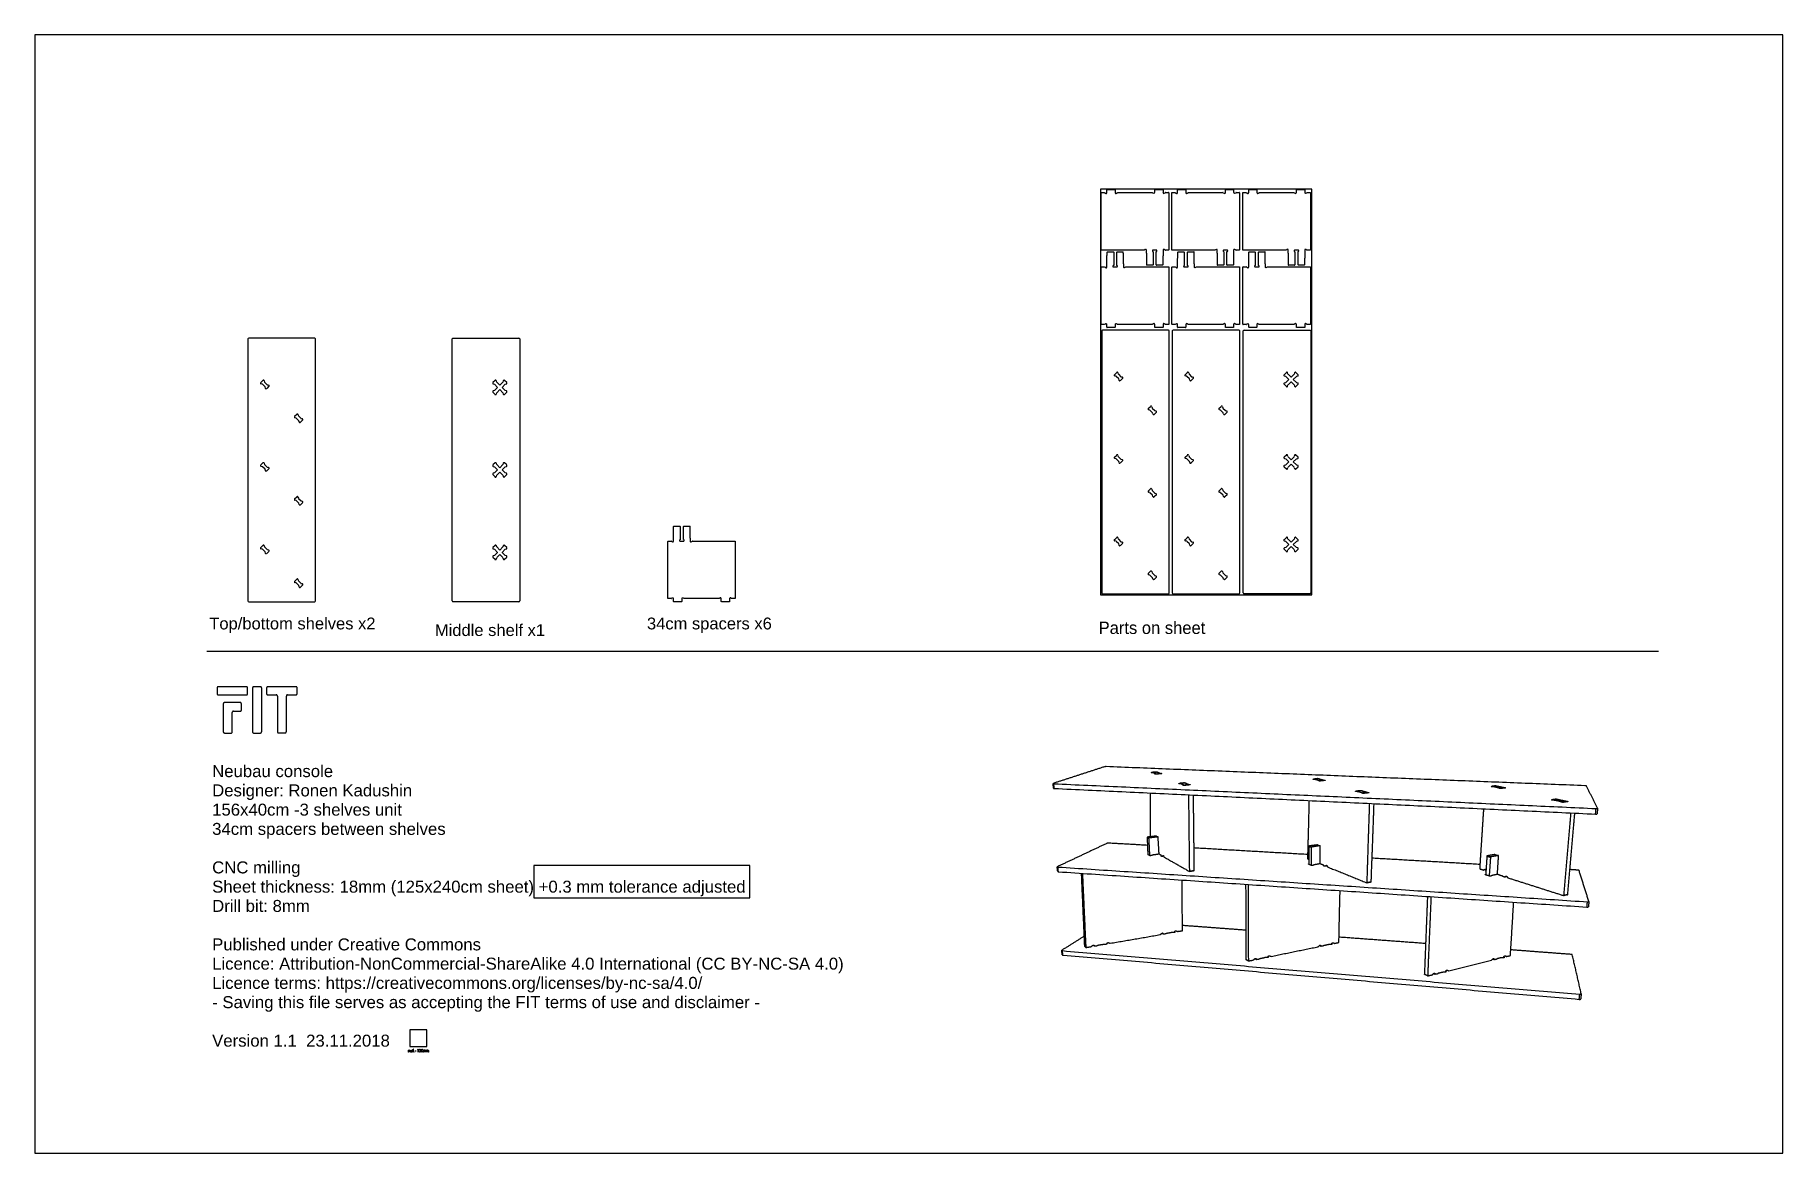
# Model space of a CAD drawing. Header units: millimetres. Extents: x -4641 to 5704, y -3753 to 2864.
import ezdxf

# ---------------------------------------------------------------- set-up
doc = ezdxf.new("R2010")
doc.units = ezdxf.units.MM
doc.header["$MEASUREMENT"] = 0
doc.layers.add('Default', color=18, linetype='Continuous', true_color=0x000000)
doc.layers.add('Layer 02', color=1, linetype='Continuous', true_color=0xff0000)

msp = doc.modelspace()

# ---------------------------------------------------------------- texts
at = {"layer": 'Layer 02', "attachment_point": 7, "line_spacing_factor": 0.963855}
for s, insert, char_height, width in [('\\fArial;Top/bottom shelves x2', (-3609, -675, 0), 70, 1038.61), ('\\fArial;Middle shelf x1', (-2274, -694, 0), 70, 693.25), ('\\fArial;34cm spacers x6', (-1019, -675, 0), 70, 795.72), ('\\fMyriadPro-Regular;Parts on sheet', (1654, -682, 0), 73.22, 695.35), ('\\fArial;Neubau console\\PDesigner: Ronen Kadushin\\P156x40cm -3 shelves unit\\P34cm spacers between shelves\\P\\PCNC milling\\PSheet thickness: 18mm (125x240cm sheet) +0.3 mm tolerance adjusted\\PDrill bit: 8mm\\P\\PPublished under Creative Commons\\PLicence: Attribution-NonCommercial-ShareAlike 4.0 International (CC BY-NC-SA 4.0)\\PLicence terms: https://creativecommons.org/licenses/by-nc-sa/4.0/\\P- Saving this file serves as accepting the FIT terms of use and disclaimer -\\P\\PVersion 1.1  23.11.2018', (-3592, -3124, 0), 70.9, 3775.82)]:
    msp.add_mtext(s, dxfattribs=dict(at, insert=insert, char_height=char_height, width=width))

# ---------------------------------------------------------------- linework, layer by layer
at = {"layer": 'Default'}
for p, q in [((1973, 1930, 0), (1979, 1927, 0)), ((1986, 1931, 0), (1986, 1948, 0)), ((1987, 1949, 0), (2034, 1949, 0)), ((2035, 1948, 0), (2035, 1931, 0)), ((2042, 1927, 0), (2048, 1930, 0)), ((2049, 1931, 0), (2068, 1931, 0)), ((2069, 1930, 0), (2069, 1592, 0)), ((2391, 1930, 0), (2398, 1927, 0)), ((2404, 1931, 0), (2404, 1948, 0)), ((2405, 1949, 0), (2452, 1949, 0)), ((2453, 1948, 0), (2453, 1931, 0)), ((2460, 1927, 0), (2467, 1930, 0)), ((2467, 1931, 0), (2486, 1931, 0)), ((2487, 1930, 0), (2487, 1592, 0)), ((2811, 1930, 0), (2818, 1927, 0)), ((2825, 1931, 0), (2825, 1948, 0)), ((2826, 1949, 0), (2873, 1949, 0)), ((2874, 1948, 0), (2874, 1931, 0)), ((2880, 1927, 0), (2887, 1930, 0)), ((2887, 1931, 0), (2907, 1931, 0)), ((2908, 1930, 0), (2908, 1592, 0)), ((1705, 1580, 0), (1742, 1580, 0)), ((1743, 1579, 0), (1743, 1500, 0)), ((1761, 1500, 0), (1761, 1579, 0)), ((1762, 1580, 0), (1799, 1580, 0)), ((1930, 1594, 0), (1924, 1591, 0)), ((1937, 1573, 0), (1937, 1591, 0)), ((1995, 1591, 0), (1977, 1591, 0)), ((1977, 1581, 0), (1977, 1503, 0)), ((1995, 1503, 0), (1995, 1581, 0)), ((2048, 1591, 0), (2042, 1594, 0)), ((2068, 1591, 0), (2049, 1591, 0)), ((2123, 1580, 0), (2160, 1580, 0)), ((2161, 1579, 0), (2161, 1500, 0)), ((2179, 1500, 0), (2179, 1579, 0)), ((2180, 1580, 0), (2218, 1580, 0)), ((2349, 1594, 0), (2342, 1591, 0)), ((2355, 1573, 0), (2355, 1591, 0)), ((2413, 1591, 0), (2395, 1591, 0)), ((2395, 1581, 0), (2395, 1503, 0)), ((2413, 1503, 0), (2413, 1581, 0)), ((2467, 1591, 0), (2460, 1594, 0)), ((2486, 1591, 0), (2467, 1591, 0)), ((2543, 1580, 0), (2580, 1580, 0)), ((2581, 1579, 0), (2581, 1500, 0)), ((2600, 1500, 0), (2600, 1579, 0)), ((2601, 1580, 0), (2638, 1580, 0)), ((2769, 1594, 0), (2762, 1591, 0)), ((2776, 1573, 0), (2776, 1591, 0)), ((2815, 1581, 0), (2815, 1503, 0)), ((2834, 1591, 0), (2816, 1591, 0)), ((2834, 1503, 0), (2834, 1581, 0)), ((2887, 1591, 0), (2880, 1594, 0)), ((2907, 1591, 0), (2887, 1591, 0)), ((1669, 1152, 0), (1669, 1490, 0)), ((1670, 1491, 0), (1689, 1491, 0)), ((1690, 1491, 0), (1696, 1487, 0)), ((1743, 1491, 0), (1761, 1491, 0)), ((1801, 1509, 0), (1801, 1491, 0)), ((1808, 1487, 0), (1814, 1491, 0)), ((1976, 1502, 0), (1939, 1502, 0)), ((2033, 1502, 0), (1996, 1502, 0)), ((2087, 1152, 0), (2087, 1490, 0)), ((2088, 1491, 0), (2107, 1491, 0)), ((2108, 1491, 0), (2115, 1487, 0)), ((2161, 1491, 0), (2179, 1491, 0)), ((2219, 1509, 0), (2219, 1491, 0)), ((2226, 1487, 0), (2233, 1491, 0)), ((2394, 1502, 0), (2357, 1502, 0)), ((2452, 1502, 0), (2414, 1502, 0)), ((2508, 1152, 0), (2508, 1490, 0)), ((2509, 1491, 0), (2528, 1491, 0)), ((2528, 1491, 0), (2535, 1487, 0)), ((2582, 1491, 0), (2600, 1491, 0)), ((2640, 1509, 0), (2640, 1491, 0)), ((2646, 1487, 0), (2653, 1491, 0)), ((2814, 1502, 0), (2777, 1502, 0)), ((2872, 1502, 0), (2835, 1502, 0)), ((1689, 1151, 0), (1670, 1151, 0)), ((1696, 1155, 0), (1690, 1151, 0)), ((1703, 1134, 0), (1703, 1151, 0)), ((1752, 1151, 0), (1752, 1134, 0)), ((1765, 1151, 0), (1759, 1155, 0)), ((2107, 1151, 0), (2088, 1151, 0)), ((2115, 1155, 0), (2108, 1151, 0)), ((2121, 1134, 0), (2121, 1151, 0)), ((2170, 1151, 0), (2170, 1134, 0)), ((2184, 1151, 0), (2177, 1155, 0)), ((2528, 1151, 0), (2509, 1151, 0)), ((2535, 1155, 0), (2528, 1151, 0)), ((2542, 1134, 0), (2542, 1151, 0)), ((2591, 1151, 0), (2591, 1134, 0)), ((2604, 1151, 0), (2597, 1155, 0)), ((1751, 1133, 0), (1704, 1133, 0)), ((2169, 1133, 0), (2122, 1133, 0)), ((2590, 1133, 0), (2543, 1133, 0)), ((1748, 853, 0), (1761, 866, 0)), ((1757, 844, 0), (1750, 846, 0)), ((1773, 828, 0), (1758, 843, 0)), ((1768, 864, 0), (1770, 857, 0)), ((1771, 856, 0), (1786, 841, 0)), ((1775, 821, 0), (1773, 828, 0)), ((1795, 831, 0), (1783, 819, 0)), ((1786, 841, 0), (1793, 839, 0)), ((2166, 853, 0), (2179, 866, 0)), ((2176, 844, 0), (2168, 846, 0)), ((2191, 828, 0), (2176, 843, 0)), ((2187, 864, 0), (2189, 857, 0)), ((2189, 856, 0), (2204, 841, 0)), ((2193, 821, 0), (2191, 828, 0)), ((2214, 831, 0), (2201, 819, 0)), ((2204, 841, 0), (2212, 839, 0)), ((2765, 866, 0), (2752, 853, 0)), ((2754, 846, 0), (2761, 844, 0)), ((2762, 843, 0), (2780, 825, 0)), ((2774, 857, 0), (2772, 864, 0)), ((2793, 838, 0), (2775, 856, 0)), ((2811, 856, 0), (2793, 838, 0)), ((2806, 825, 0), (2824, 843, 0)), ((2814, 864, 0), (2812, 857, 0)), ((2834, 853, 0), (2821, 866, 0)), ((2825, 844, 0), (2832, 846, 0)), ((-3304, 807, 0), (-3292, 819, 0)), ((-3295, 797, 0), (-3302, 799, 0)), ((-3279, 782, 0), (-3295, 797, 0)), ((-3284, 817, 0), (-3282, 810, 0)), ((-3282, 810, 0), (-3266, 794, 0)), ((-3277, 774, 0), (-3279, 781, 0)), ((-3257, 785, 0), (-3269, 772, 0)), ((-3266, 794, 0), (-3259, 792, 0)), ((-1918, 819, 0), (-1931, 807, 0)), ((-1931, 750, 0), (-1918, 737, 0)), ((-1929, 799, 0), (-1921, 797, 0)), ((-1921, 760, 0), (-1929, 758, 0)), ((-1921, 797, 0), (-1903, 778, 0)), ((-1903, 778, 0), (-1921, 760, 0)), ((-1908, 810, 0), (-1910, 817, 0)), ((-1910, 739, 0), (-1908, 746, 0)), ((-1890, 791, 0), (-1908, 810, 0)), ((-1908, 747, 0), (-1890, 765, 0)), ((-1871, 810, 0), (-1889, 791, 0)), ((-1889, 765, 0), (-1871, 747, 0)), ((-1876, 778, 0), (-1858, 797, 0)), ((-1858, 760, 0), (-1876, 778, 0)), ((-1869, 817, 0), (-1871, 810, 0)), ((-1871, 746, 0), (-1869, 739, 0)), ((-1848, 807, 0), (-1861, 819, 0)), ((-1861, 737, 0), (-1848, 750, 0)), ((-1858, 797, 0), (-1851, 799, 0)), ((-1851, 758, 0), (-1858, 760, 0)), ((2752, 797, 0), (2765, 784, 0)), ((2761, 806, 0), (2754, 804, 0)), ((2780, 825, 0), (2762, 807, 0)), ((2772, 786, 0), (2774, 793, 0)), ((2775, 794, 0), (2793, 812, 0)), ((2793, 812, 0), (2811, 794, 0)), ((2824, 807, 0), (2806, 825, 0)), ((2812, 793, 0), (2814, 786, 0)), ((2821, 784, 0), (2834, 797, 0)), ((2832, 804, 0), (2825, 806, 0)), ((1948, 653, 0), (1961, 666, 0)), ((1957, 644, 0), (1950, 646, 0)), ((1973, 628, 0), (1958, 643, 0)), ((1968, 664, 0), (1970, 657, 0)), ((1971, 656, 0), (1986, 641, 0)), ((1975, 621, 0), (1973, 628, 0)), ((1996, 631, 0), (1983, 618, 0)), ((1986, 641, 0), (1993, 639, 0)), ((2366, 653, 0), (2379, 666, 0)), ((2376, 644, 0), (2368, 646, 0)), ((2391, 628, 0), (2376, 643, 0)), ((2387, 664, 0), (2389, 657, 0)), ((2389, 656, 0), (2404, 641, 0)), ((2393, 621, 0), (2391, 628, 0)), ((2414, 631, 0), (2401, 618, 0)), ((2404, 641, 0), (2412, 639, 0)), ((-3104, 607, 0), (-3091, 619, 0)), ((-3095, 597, 0), (-3102, 599, 0)), ((-3079, 581, 0), (-3094, 597, 0)), ((-3084, 617, 0), (-3082, 610, 0)), ((-3081, 610, 0), (-3066, 594, 0)), ((-3077, 574, 0), (-3079, 581, 0)), ((-3057, 584, 0), (-3069, 572, 0)), ((-3066, 594, 0), (-3059, 592, 0)), ((-3304, 319, 0), (-3292, 331, 0)), ((-3295, 309, 0), (-3302, 311, 0)), ((-3284, 329, 0), (-3282, 322, 0)), ((-3282, 322, 0), (-3266, 306, 0)), ((-1918, 331, 0), (-1931, 319, 0)), ((-1929, 311, 0), (-1921, 309, 0)), ((-1908, 322, 0), (-1910, 329, 0)), ((-1890, 303, 0), (-1908, 322, 0)), ((-1871, 322, 0), (-1889, 303, 0)), ((-1869, 329, 0), (-1871, 322, 0)), ((-1848, 319, 0), (-1861, 331, 0)), ((-1858, 309, 0), (-1851, 311, 0)), ((1748, 365, 0), (1761, 378, 0)), ((1757, 356, 0), (1750, 358, 0)), ((1773, 340, 0), (1758, 355, 0)), ((1768, 376, 0), (1770, 369, 0)), ((1771, 368, 0), (1786, 353, 0)), ((1775, 333, 0), (1773, 340, 0)), ((1795, 343, 0), (1783, 331, 0)), ((1786, 353, 0), (1793, 351, 0)), ((2166, 365, 0), (2179, 378, 0)), ((2176, 356, 0), (2168, 358, 0)), ((2191, 340, 0), (2176, 355, 0)), ((2187, 376, 0), (2189, 369, 0)), ((2189, 368, 0), (2204, 353, 0)), ((2193, 333, 0), (2191, 340, 0)), ((2214, 343, 0), (2201, 331, 0)), ((2204, 353, 0), (2212, 351, 0)), ((2765, 378, 0), (2752, 365, 0)), ((2754, 358, 0), (2761, 356, 0)), ((2761, 318, 0), (2754, 316, 0)), ((2762, 355, 0), (2780, 337, 0)), ((2780, 337, 0), (2762, 319, 0)), ((2774, 369, 0), (2772, 376, 0)), ((2793, 350, 0), (2775, 368, 0)), ((2775, 306, 0), (2793, 324, 0)), ((2811, 368, 0), (2793, 350, 0)), ((2793, 324, 0), (2811, 306, 0)), ((2806, 337, 0), (2824, 355, 0)), ((2824, 319, 0), (2806, 337, 0)), ((2814, 376, 0), (2812, 369, 0)), ((2834, 365, 0), (2821, 378, 0)), ((2825, 356, 0), (2832, 358, 0)), ((2832, 316, 0), (2825, 318, 0)), ((-3279, 294, 0), (-3295, 309, 0)), ((-3277, 286, 0), (-3279, 293, 0)), ((-3257, 296, 0), (-3269, 284, 0)), ((-3266, 306, 0), (-3259, 304, 0)), ((-1931, 262, 0), (-1918, 249, 0)), ((-1921, 272, 0), (-1929, 270, 0)), ((-1921, 309, 0), (-1903, 290, 0)), ((-1903, 290, 0), (-1921, 272, 0)), ((-1910, 251, 0), (-1908, 258, 0)), ((-1908, 259, 0), (-1890, 277, 0)), ((-1889, 277, 0), (-1871, 259, 0)), ((-1876, 290, 0), (-1858, 309, 0)), ((-1858, 272, 0), (-1876, 290, 0)), ((-1871, 258, 0), (-1869, 251, 0)), ((-1861, 249, 0), (-1848, 262, 0)), ((-1851, 270, 0), (-1858, 272, 0)), ((2752, 309, 0), (2765, 296, 0)), ((2772, 298, 0), (2774, 305, 0)), ((2812, 305, 0), (2814, 298, 0)), ((2821, 296, 0), (2834, 309, 0)), ((-3104, 119, 0), (-3091, 131, 0)), ((-3095, 109, 0), (-3102, 111, 0)), ((-3079, 93, 0), (-3094, 109, 0)), ((-3084, 129, 0), (-3082, 122, 0)), ((-3081, 121, 0), (-3066, 106, 0)), ((-3066, 106, 0), (-3059, 104, 0)), ((1948, 165, 0), (1961, 178, 0)), ((1957, 156, 0), (1950, 158, 0)), ((1973, 140, 0), (1958, 155, 0)), ((1968, 176, 0), (1970, 169, 0)), ((1971, 168, 0), (1986, 153, 0)), ((1975, 133, 0), (1973, 140, 0)), ((1996, 143, 0), (1983, 130, 0)), ((1986, 153, 0), (1993, 151, 0)), ((2366, 165, 0), (2379, 178, 0)), ((2376, 156, 0), (2368, 158, 0)), ((2391, 140, 0), (2376, 155, 0)), ((2387, 176, 0), (2389, 169, 0)), ((2389, 168, 0), (2404, 153, 0)), ((2393, 133, 0), (2391, 140, 0)), ((2414, 143, 0), (2401, 130, 0)), ((2404, 153, 0), (2412, 151, 0)), ((-3077, 86, 0), (-3079, 93, 0)), ((-3057, 96, 0), (-3069, 84, 0)), ((-860, -43, 0), (-823, -43, 0)), ((-822, -44, 0), (-822, -122, 0)), ((-803, -122, 0), (-803, -44, 0)), ((-802, -43, 0), (-765, -43, 0)), ((-3304, -169, 0), (-3292, -157, 0)), ((-3295, -179, 0), (-3302, -177, 0)), ((-3279, -195, 0), (-3295, -179, 0)), ((-3284, -159, 0), (-3282, -166, 0)), ((-3282, -166, 0), (-3266, -182, 0)), ((-3277, -202, 0), (-3279, -195, 0)), ((-3257, -192, 0), (-3269, -204, 0)), ((-3266, -182, 0), (-3259, -184, 0)), ((-1918, -157, 0), (-1931, -169, 0)), ((-1929, -177, 0), (-1921, -179, 0)), ((-1921, -179, 0), (-1903, -198, 0)), ((-1903, -198, 0), (-1921, -216, 0)), ((-1908, -166, 0), (-1910, -159, 0)), ((-1890, -185, 0), (-1908, -166, 0)), ((-1871, -166, 0), (-1889, -185, 0)), ((-1876, -198, 0), (-1858, -179, 0)), ((-1858, -216, 0), (-1876, -198, 0)), ((-1869, -159, 0), (-1871, -166, 0)), ((-1848, -169, 0), (-1861, -157, 0)), ((-1858, -179, 0), (-1851, -177, 0)), ((-896, -471, 0), (-896, -133, 0)), ((-895, -132, 0), (-875, -132, 0)), ((-875, -132, 0), (-868, -136, 0)), ((-822, -132, 0), (-804, -132, 0)), ((-764, -114, 0), (-764, -132, 0)), ((-757, -136, 0), (-750, -132, 0)), ((1748, -123, 0), (1761, -110, 0)), ((1757, -132, 0), (1750, -130, 0)), ((1773, -148, 0), (1758, -133, 0)), ((1768, -112, 0), (1770, -119, 0)), ((1771, -120, 0), (1786, -135, 0)), ((1775, -155, 0), (1773, -148, 0)), ((1795, -145, 0), (1783, -157, 0)), ((1786, -135, 0), (1793, -137, 0)), ((2166, -123, 0), (2179, -110, 0)), ((2176, -132, 0), (2168, -130, 0)), ((2191, -148, 0), (2176, -133, 0)), ((2187, -112, 0), (2189, -119, 0)), ((2189, -120, 0), (2204, -135, 0)), ((2193, -155, 0), (2191, -148, 0)), ((2214, -145, 0), (2201, -157, 0)), ((2204, -135, 0), (2212, -137, 0)), ((2765, -110, 0), (2752, -123, 0)), ((2752, -179, 0), (2765, -192, 0)), ((2754, -130, 0), (2761, -132, 0)), ((2761, -170, 0), (2754, -172, 0)), ((2762, -133, 0), (2780, -151, 0)), ((2780, -151, 0), (2762, -169, 0)), ((2774, -119, 0), (2772, -112, 0)), ((2772, -190, 0), (2774, -183, 0)), ((2793, -138, 0), (2775, -120, 0)), ((2775, -182, 0), (2793, -164, 0)), ((2811, -120, 0), (2793, -138, 0)), ((2793, -164, 0), (2811, -182, 0)), ((2806, -151, 0), (2824, -133, 0)), ((2824, -169, 0), (2806, -151, 0)), ((2814, -112, 0), (2812, -119, 0)), ((2812, -183, 0), (2814, -190, 0)), ((2834, -123, 0), (2821, -110, 0)), ((2821, -192, 0), (2834, -179, 0)), ((2825, -132, 0), (2832, -130, 0)), ((2832, -172, 0), (2825, -170, 0)), ((-1931, -226, 0), (-1918, -239, 0)), ((-1921, -216, 0), (-1929, -218, 0)), ((-1910, -237, 0), (-1908, -230, 0)), ((-1908, -229, 0), (-1890, -211, 0)), ((-1889, -211, 0), (-1871, -229, 0)), ((-1871, -230, 0), (-1869, -237, 0)), ((-1861, -239, 0), (-1848, -226, 0)), ((-1851, -218, 0), (-1858, -216, 0)), ((1948, -323, 0), (1961, -310, 0)), ((2366, -323, 0), (2379, -310, 0)), ((-3104, -370, 0), (-3091, -357, 0)), ((-3095, -379, 0), (-3102, -377, 0)), ((-3079, -395, 0), (-3094, -379, 0)), ((-3084, -359, 0), (-3082, -366, 0)), ((-3081, -367, 0), (-3066, -382, 0)), ((-3077, -402, 0), (-3079, -395, 0)), ((-3057, -392, 0), (-3069, -404, 0)), ((-3066, -382, 0), (-3059, -384, 0)), ((1957, -332, 0), (1950, -331, 0)), ((1973, -348, 0), (1958, -333, 0)), ((1968, -312, 0), (1970, -319, 0)), ((1971, -320, 0), (1986, -335, 0)), ((1975, -356, 0), (1973, -348, 0)), ((1996, -345, 0), (1983, -358, 0)), ((1986, -335, 0), (1993, -337, 0)), ((2376, -332, 0), (2368, -331, 0)), ((2391, -348, 0), (2376, -333, 0)), ((2387, -312, 0), (2389, -319, 0)), ((2389, -320, 0), (2404, -335, 0)), ((2393, -356, 0), (2391, -348, 0)), ((2414, -345, 0), (2401, -358, 0)), ((2404, -335, 0), (2412, -337, 0)), ((-875, -472, 0), (-895, -472, 0)), ((-868, -468, 0), (-875, -472, 0)), ((-862, -489, 0), (-862, -472, 0)), ((-814, -490, 0), (-861, -490, 0)), ((-813, -472, 0), (-813, -489, 0)), ((-799, -472, 0), (-806, -468, 0))]:
    msp.add_line(p, q, dxfattribs=at)
for points in [[(-3380, 1065), (-3380, -485)], [(-2985, 1070), (-3375, 1070)], [(-2980, -485), (-2980, 1065)], [(-2172, -485), (-2172, 1065)], [(-2167, 1070), (-1777, 1070)], [(-1772, 1065), (-1772, -485)], [(1672, 1112), (1672, -438)], [(2067, 1117), (1677, 1117)], [(2072, -438), (2072, 1112)], [(2090, 1112), (2090, -438)], [(2485, 1117), (2095, 1117)], [(2490, -438), (2490, 1112)], [(2510, -438), (2510, 1112)], [(2515, 1117), (2905, 1117)], [(2910, 1112), (2910, -438)], [(-3375, -490), (-2985, -490)], [(-1777, -490), (-2167, -490)], [(1677, -443), (2067, -443)], [(2095, -443), (2485, -443)], [(2905, -443), (2515, -443)]]:
    msp.add_lwpolyline(points, dxfattribs=at)
for centre, radius, start, end in [((1972, 1930, 0), 1, 60.0416, 90), ((1981, 1931, 0), 4.5, 240.0415, 0), ((1987, 1948, 0), 1, 90, 180), ((2034, 1948, 0), 1, 360, 90), ((2039, 1931, 0), 4.5, 180, 299.9585), ((2049, 1930, 0), 1, 90, 119.9584), ((2068, 1930, 0), 1, 360, 90), ((2390, 1930, 0), 1, 60.0416, 90), ((2400, 1931, 0), 4.5, 240.0415, 0), ((2405, 1948, 0), 1, 90, 180), ((2452, 1948, 0), 1, 360, 90), ((2458, 1931, 0), 4.5, 180, 299.9585), ((2467, 1930, 0), 1, 90, 119.9584), ((2486, 1930, 0), 1, 360, 90), ((2811, 1930, 0), 1, 60.0416, 90), ((2820, 1931, 0), 4.5, 240.0415, 0), ((2826, 1948, 0), 1, 90, 180), ((2873, 1948, 0), 1, 360, 90), ((2878, 1931, 0), 4.5, 180, 299.9585), ((2887, 1930, 0), 1, 90, 119.9584), ((2907, 1930, 0), 1, 360, 90), ((1705, 1579, 0), 1, 90, 179.3999), ((1742, 1579, 0), 1, 0, 90), ((1762, 1579, 0), 1, 90, 180), ((1799, 1579, 0), 1, 0.6001, 90), ((1923, 1592, 0), 1, 270.0001, 299.9584), ((1932, 1591, 0), 4.5, 360, 119.9585), ((1976, 1581, 0), 0.5, 0, 84.2608), ((2049, 1592, 0), 1, 240.0416, 269.9999), ((2068, 1592, 0), 1, 270, 360), ((2123, 1579, 0), 1, 90, 179.3999), ((2160, 1579, 0), 1, 0, 90), ((2180, 1579, 0), 1, 90, 180), ((2218, 1579, 0), 1, 0.6001, 90), ((2341, 1592, 0), 1, 270.0001, 299.9584), ((2351, 1591, 0), 4.5, 360, 119.9585), ((2395, 1581, 0), 0.5, 0, 84.2608), ((2467, 1592, 0), 1, 240.0416, 269.9999), ((2486, 1592, 0), 1, 270, 360), ((2543, 1579, 0), 1, 90, 179.3999), ((2580, 1579, 0), 1, 0, 90), ((2601, 1579, 0), 1, 90, 180), ((2638, 1579, 0), 1, 0.6001, 90), ((2762, 1592, 0), 1, 270.0001, 299.9584), ((2771, 1591, 0), 4.5, 360, 119.9585), ((2815, 1581, 0), 0.5, 0, 84.2608), ((2887, 1592, 0), 1, 240.0416, 269.9999), ((2907, 1592, 0), 1, 270, 360), ((1670, 1490, 0), 1, 90, 180), ((1689, 1490, 0), 1, 60.0416, 89.9999), ((1762, 1500, 0), 0.5, 180, 264.2608), ((1805, 1491, 0), 4.5, 180, 299.9585), ((1815, 1490, 0), 1, 90.0001, 119.9584), ((1939, 1503, 0), 1, 180.6001, 270), ((1976, 1503, 0), 1, 270, 360), ((1996, 1503, 0), 1, 180, 270), ((2033, 1503, 0), 1, 270, 359.3999), ((2088, 1490, 0), 1, 90, 180), ((2107, 1490, 0), 1, 60.0416, 89.9999), ((2180, 1500, 0), 0.5, 180, 264.2608), ((2224, 1491, 0), 4.5, 180, 299.9585), ((2233, 1490, 0), 1, 90.0001, 119.9584), ((2357, 1503, 0), 1, 180.6001, 270), ((2394, 1503, 0), 1, 270, 360), ((2414, 1503, 0), 1, 180, 270), ((2452, 1503, 0), 1, 270, 359.3999), ((2509, 1490, 0), 1, 90, 180), ((2528, 1490, 0), 1, 60.0416, 89.9999), ((2600, 1500, 0), 0.5, 180, 264.2608), ((2644, 1491, 0), 4.5, 180, 299.9585), ((2653, 1490, 0), 1, 90.0001, 119.9584), ((2777, 1503, 0), 1, 180.6001, 270), ((2814, 1503, 0), 1, 270, 360), ((2835, 1503, 0), 1, 180, 270), ((2872, 1503, 0), 1, 270, 359.3999), ((1670, 1152, 0), 1, 180, 270), ((1689, 1152, 0), 1, 270, 299.9584), ((1698, 1151, 0), 4.5, 360, 119.9585), ((1756, 1151, 0), 4.5, 60.0415, 180), ((1766, 1152, 0), 1, 240.0416, 270), ((2088, 1152, 0), 1, 180, 270), ((2107, 1152, 0), 1, 270, 299.9584), ((2117, 1151, 0), 4.5, 360, 119.9585), ((2175, 1151, 0), 4.5, 60.0415, 180), ((2184, 1152, 0), 1, 240.0416, 270), ((2509, 1152, 0), 1, 180, 270), ((2528, 1152, 0), 1, 270, 299.9584), ((2537, 1151, 0), 4.5, 360, 119.9585), ((2595, 1151, 0), 4.5, 60.0415, 180), ((2604, 1152, 0), 1, 240.0416, 270), ((-3375, 1065, 0), 5, 90, 180), ((-2985, 1065, 0), 5, 360, 90), ((-2167, 1065, 0), 5, 90, 180), ((-1777, 1065, 0), 5, 0, 90), ((1677, 1112, 0), 5, 90, 180), ((1704, 1134, 0), 1, 180, 270), ((1751, 1134, 0), 1, 270, 0), ((2067, 1112, 0), 5, 360, 90), ((2095, 1112, 0), 5, 90, 180), ((2122, 1134, 0), 1, 180, 270), ((2169, 1134, 0), 1, 270, 0), ((2485, 1112, 0), 5, 360, 90), ((2515, 1112, 0), 5, 90, 180), ((2543, 1134, 0), 1, 180, 270), ((2590, 1134, 0), 1, 270, 0), ((2905, 1112, 0), 5, 0, 90), ((1751, 850, 0), 4.65, 135, 254.9585), ((1757, 843, 0), 0.85, 45, 74.9584), ((1764, 863, 0), 4.65, 15.0416, 135), ((1771, 857, 0), 0.85, 195.0416, 225), ((1772, 828, 0), 0.85, 15.0416, 45), ((1786, 842, 0), 0.85, 225, 254.9584), ((1792, 835, 0), 4.65, 315, 74.9585), ((2169, 850, 0), 4.65, 135, 254.9585), ((2175, 843, 0), 0.85, 45, 74.9584), ((2182, 863, 0), 4.65, 15.0416, 135), ((2189, 857, 0), 0.85, 195.0416, 225), ((2190, 828, 0), 0.85, 15.0416, 45), ((2205, 842, 0), 0.85, 225, 254.9584), ((2210, 835, 0), 4.65, 315, 74.9585), ((2755, 850, 0), 4.65, 135, 254.9585), ((2761, 843, 0), 0.85, 45, 74.9584), ((2768, 863, 0), 4.65, 75.0207, 135), ((2768, 863, 0), 4.65, 15.0415, 75.0207), ((2775, 857, 0), 0.85, 195.0416, 225), ((2793, 838, 0), 0.35, 225, 315), ((2811, 857, 0), 0.85, 315, 344.9584), ((2818, 863, 0), 4.65, 45, 164.9585), ((2825, 843, 0), 0.85, 105.0416, 135), ((2831, 850, 0), 4.65, 285.0415, 345.0207), ((2831, 850, 0), 4.65, 345.0207, 45), ((-3301, 803, 0), 4.65, 135, 254.9585), ((-3295, 796, 0), 0.85, 45, 74.9584), ((-3288, 816, 0), 4.65, 15.0416, 135), ((-3281, 810, 0), 0.85, 195.0416, 225), ((-3280, 781, 0), 0.85, 15.0416, 45), ((-3273, 775, 0), 4.65, 195.0415, 255.0207), ((-3273, 775, 0), 4.65, 255.0207, 315), ((-3266, 795, 0), 0.85, 225, 254.9584), ((-3260, 788, 0), 4.65, 315, 74.9585), ((-1927, 803, 0), 4.65, 135, 254.9585), ((-1927, 753, 0), 4.65, 105.0415, 165.0207), ((-1927, 753, 0), 4.65, 165.0207, 225), ((-1922, 796, 0), 0.85, 45, 74.9584), ((-1922, 760, 0), 0.85, 285.0416, 315), ((-1915, 816, 0), 4.65, 75.0207, 135), ((-1915, 740, 0), 4.65, 225, 344.9585), ((-1915, 816, 0), 4.65, 15.0415, 75.0207), ((-1907, 810, 0), 0.85, 195.0416, 225), ((-1907, 746, 0), 0.85, 135, 164.9584), ((-1903, 778, 0), 0.35, 315, 45), ((-1890, 792, 0), 0.35, 225, 315), ((-1890, 765, 0), 0.35, 45, 135), ((-1876, 778, 0), 0.35, 135, 225), ((-1872, 810, 0), 0.85, 315, 344.9584), ((-1872, 746, 0), 0.85, 15.0416, 45), ((-1865, 816, 0), 4.65, 45, 164.9585), ((-1865, 740, 0), 4.65, 195.0415, 255.0207), ((-1865, 740, 0), 4.65, 255.0207, 315), ((-1858, 796, 0), 0.85, 105.0416, 135), ((-1858, 760, 0), 0.85, 225, 254.9584), ((-1852, 803, 0), 4.65, 285.0415, 345.0207), ((-1852, 753, 0), 4.65, 315, 74.9585), ((-1852, 803, 0), 4.65, 345.0207, 45), ((1779, 822, 0), 4.65, 195.0415, 255.0207), ((1779, 822, 0), 4.65, 255.0207, 315), ((2198, 822, 0), 4.65, 195.0415, 255.0207), ((2198, 822, 0), 4.65, 255.0207, 315), ((2755, 800, 0), 4.65, 105.0415, 165.0207), ((2755, 800, 0), 4.65, 165.0207, 225), ((2761, 807, 0), 0.85, 285.0416, 315), ((2768, 787, 0), 4.65, 225, 344.9585), ((2775, 793, 0), 0.85, 135, 164.9584), ((2780, 825, 0), 0.35, 315, 45), ((2793, 812, 0), 0.35, 45, 135), ((2806, 825, 0), 0.35, 135, 225), ((2811, 793, 0), 0.85, 15.0416, 45), ((2818, 787, 0), 4.65, 195.0415, 255.0207), ((2818, 787, 0), 4.65, 255.0207, 315), ((2825, 807, 0), 0.85, 225, 254.9584), ((2831, 800, 0), 4.65, 315, 74.9585), ((1951, 650, 0), 4.65, 135, 254.9585), ((1957, 643, 0), 0.85, 45, 74.9584), ((1964, 663, 0), 4.65, 15.0416, 135), ((1971, 657, 0), 0.85, 195.0416, 225), ((1972, 628, 0), 0.85, 15.0416, 45), ((1986, 642, 0), 0.85, 225, 254.9584), ((1992, 634, 0), 4.65, 315, 74.9585), ((2370, 650, 0), 4.65, 135, 254.9585), ((2375, 643, 0), 0.85, 45, 74.9584), ((2382, 663, 0), 4.65, 15.0416, 135), ((2390, 657, 0), 0.85, 195.0416, 225), ((2391, 628, 0), 0.85, 15.0416, 45), ((2405, 642, 0), 0.85, 225, 254.9584), ((2411, 634, 0), 4.65, 315, 74.9585), ((-3101, 603, 0), 4.65, 135, 254.9585), ((-3095, 596, 0), 0.85, 45, 74.9584), ((-3088, 616, 0), 4.65, 15.0416, 135), ((-3081, 610, 0), 0.85, 195.0416, 225), ((-3080, 581, 0), 0.85, 15.0416, 45), ((-3073, 575, 0), 4.65, 195.0415, 255.0207), ((-3073, 575, 0), 4.65, 255.0207, 315), ((-3066, 595, 0), 0.85, 225, 254.9584), ((-3060, 588, 0), 4.65, 315, 74.9585), ((1980, 622, 0), 4.65, 195.0415, 255.0207), ((1980, 622, 0), 4.65, 255.0207, 315), ((2398, 622, 0), 4.65, 195.0415, 255.0207), ((2398, 622, 0), 4.65, 255.0207, 315), ((-3301, 315, 0), 4.65, 135, 254.9585), ((-3288, 328, 0), 4.65, 15.0416, 135), ((-3281, 322, 0), 0.85, 195.0416, 225), ((-1927, 315, 0), 4.65, 135, 254.9585), ((-1915, 328, 0), 4.65, 75.0207, 135), ((-1915, 328, 0), 4.65, 15.0415, 75.0207), ((-1907, 322, 0), 0.85, 195.0416, 225), ((-1872, 322, 0), 0.85, 315, 344.9584), ((-1865, 328, 0), 4.65, 45, 164.9585), ((-1852, 315, 0), 4.65, 285.0415, 345.0207), ((-1852, 315, 0), 4.65, 345.0207, 45), ((1751, 362, 0), 4.65, 135, 254.9585), ((1757, 355, 0), 0.85, 45, 74.9584), ((1764, 375, 0), 4.65, 15.0416, 135), ((1771, 369, 0), 0.85, 195.0416, 225), ((1772, 340, 0), 0.85, 15.0416, 45), ((1779, 334, 0), 4.65, 195.0415, 255.0207), ((1779, 334, 0), 4.65, 255.0207, 315), ((1786, 354, 0), 0.85, 225, 254.9584), ((1792, 347, 0), 4.65, 315, 74.9585), ((2169, 362, 0), 4.65, 135, 254.9585), ((2175, 355, 0), 0.85, 45, 74.9584), ((2182, 375, 0), 4.65, 15.0416, 135), ((2189, 369, 0), 0.85, 195.0416, 225), ((2190, 340, 0), 0.85, 15.0416, 45), ((2198, 334, 0), 4.65, 195.0415, 255.0207), ((2198, 334, 0), 4.65, 255.0207, 315), ((2205, 354, 0), 0.85, 225, 254.9584), ((2210, 347, 0), 4.65, 315, 74.9585), ((2755, 362, 0), 4.65, 135, 254.9585), ((2755, 312, 0), 4.65, 105.0415, 165.0207), ((2755, 312, 0), 4.65, 165.0207, 225), ((2761, 355, 0), 0.85, 45, 74.9584), ((2761, 319, 0), 0.85, 285.0416, 315), ((2768, 375, 0), 4.65, 75.0207, 135), ((2768, 375, 0), 4.65, 15.0415, 75.0207), ((2775, 369, 0), 0.85, 195.0416, 225), ((2780, 337, 0), 0.35, 315, 45), ((2793, 350, 0), 0.35, 225, 315), ((2793, 324, 0), 0.35, 45, 135), ((2806, 337, 0), 0.35, 135, 225), ((2811, 369, 0), 0.85, 315, 344.9584), ((2818, 375, 0), 4.65, 45, 164.9585), ((2825, 355, 0), 0.85, 105.0416, 135), ((2825, 319, 0), 0.85, 225, 254.9584), ((2831, 362, 0), 4.65, 285.0415, 345.0207), ((2831, 312, 0), 4.65, 315, 74.9585), ((2831, 362, 0), 4.65, 345.0207, 45), ((-3295, 308, 0), 0.85, 45, 74.9584), ((-3280, 293, 0), 0.85, 15.0416, 45), ((-3273, 287, 0), 4.65, 195.0415, 255.0207), ((-3273, 287, 0), 4.65, 255.0207, 315), ((-3266, 307, 0), 0.85, 225, 254.9584), ((-3260, 300, 0), 4.65, 315, 74.9585), ((-1927, 265, 0), 4.65, 105.0415, 165.0207), ((-1927, 265, 0), 4.65, 165.0207, 225), ((-1922, 308, 0), 0.85, 45, 74.9584), ((-1922, 272, 0), 0.85, 285.0416, 315), ((-1915, 252, 0), 4.65, 225, 344.9585), ((-1907, 258, 0), 0.85, 135, 164.9584), ((-1903, 290, 0), 0.35, 315, 45), ((-1890, 304, 0), 0.35, 225, 315), ((-1890, 277, 0), 0.35, 45, 135), ((-1876, 290, 0), 0.35, 135, 225), ((-1872, 258, 0), 0.85, 15.0416, 45), ((-1865, 252, 0), 4.65, 195.0415, 255.0207), ((-1865, 252, 0), 4.65, 255.0207, 315), ((-1858, 308, 0), 0.85, 105.0416, 135), ((-1858, 272, 0), 0.85, 225, 254.9584), ((-1852, 265, 0), 4.65, 315, 74.9585), ((2768, 299, 0), 4.65, 225, 344.9585), ((2775, 305, 0), 0.85, 135, 164.9584), ((2811, 305, 0), 0.85, 15.0416, 45), ((2818, 299, 0), 4.65, 195.0415, 255.0207), ((2818, 299, 0), 4.65, 255.0207, 315), ((-3101, 115, 0), 4.65, 135, 254.9585), ((-3095, 108, 0), 0.85, 45, 74.9584), ((-3088, 128, 0), 4.65, 15.0416, 135), ((-3081, 122, 0), 0.85, 195.0416, 225), ((-3066, 107, 0), 0.85, 225, 254.9584), ((-3060, 100, 0), 4.65, 315, 74.9585), ((1951, 162, 0), 4.65, 135, 254.9585), ((1957, 155, 0), 0.85, 45, 74.9584), ((1964, 175, 0), 4.65, 15.0416, 135), ((1971, 169, 0), 0.85, 195.0416, 225), ((1972, 140, 0), 0.85, 15.0416, 45), ((1980, 134, 0), 4.65, 195.0415, 255.0207), ((1980, 134, 0), 4.65, 255.0207, 315), ((1986, 154, 0), 0.85, 225, 254.9584), ((1992, 146, 0), 4.65, 315, 74.9585), ((2370, 162, 0), 4.65, 135, 254.9585), ((2375, 155, 0), 0.85, 45, 74.9584), ((2382, 175, 0), 4.65, 15.0416, 135), ((2390, 169, 0), 0.85, 195.0416, 225), ((2391, 140, 0), 0.85, 15.0416, 45), ((2398, 134, 0), 4.65, 195.0415, 255.0207), ((2398, 134, 0), 4.65, 255.0207, 315), ((2405, 154, 0), 0.85, 225, 254.9584), ((2411, 146, 0), 4.65, 315, 74.9585), ((-3080, 93, 0), 0.85, 15.0416, 45), ((-3073, 87, 0), 4.65, 195.0415, 255.0207), ((-3073, 87, 0), 4.65, 255.0207, 315), ((-860, -44, 0), 1, 90, 179.3999), ((-823, -44, 0), 1, 0, 90), ((-802, -44, 0), 1, 90, 180), ((-765, -44, 0), 1, 0.6001, 90), ((-3301, -173, 0), 4.65, 135, 254.9585), ((-3295, -180, 0), 0.85, 45, 74.9584), ((-3288, -160, 0), 4.65, 15.0416, 135), ((-3281, -166, 0), 0.85, 195.0416, 225), ((-3280, -195, 0), 0.85, 15.0416, 45), ((-3273, -201, 0), 4.65, 195.0415, 255.0207), ((-3273, -201, 0), 4.65, 255.0207, 315), ((-3266, -181, 0), 0.85, 225, 254.9584), ((-3260, -188, 0), 4.65, 315, 74.9585), ((-1927, -173, 0), 4.65, 135, 254.9585), ((-1922, -180, 0), 0.85, 45, 74.9584), ((-1915, -160, 0), 4.65, 75.0207, 135), ((-1915, -160, 0), 4.65, 15.0415, 75.0207), ((-1907, -166, 0), 0.85, 195.0416, 225), ((-1903, -198, 0), 0.35, 315, 45), ((-1890, -184, 0), 0.35, 225, 315), ((-1876, -198, 0), 0.35, 135, 225), ((-1872, -166, 0), 0.85, 315, 344.9584), ((-1865, -160, 0), 4.65, 45, 164.9585), ((-1858, -180, 0), 0.85, 105.0416, 135), ((-1852, -173, 0), 4.65, 285.0415, 345.0207), ((-1852, -173, 0), 4.65, 345.0207, 45), ((-895, -133, 0), 1, 90, 180), ((-875, -133, 0), 1, 60.0416, 89.9999), ((-803, -122, 0), 0.5, 180, 264.2608), ((-759, -132, 0), 4.5, 180, 299.9585), ((-750, -133, 0), 1, 90.0001, 119.9584), ((1751, -126, 0), 4.65, 135, 254.9585), ((1757, -133, 0), 0.85, 45, 74.9584), ((1764, -113, 0), 4.65, 15.0416, 135), ((1771, -119, 0), 0.85, 195.0416, 225), ((1772, -148, 0), 0.85, 15.0416, 45), ((1779, -154, 0), 4.65, 195.0415, 255.0207), ((1779, -154, 0), 4.65, 255.0207, 315), ((1786, -134, 0), 0.85, 225, 254.9584), ((1792, -141, 0), 4.65, 315, 74.9585), ((2169, -126, 0), 4.65, 135, 254.9585), ((2175, -133, 0), 0.85, 45, 74.9584), ((2182, -113, 0), 4.65, 15.0416, 135), ((2189, -119, 0), 0.85, 195.0416, 225), ((2190, -148, 0), 0.85, 15.0416, 45), ((2198, -154, 0), 4.65, 195.0415, 255.0207), ((2198, -154, 0), 4.65, 255.0207, 315), ((2205, -134, 0), 0.85, 225, 254.9584), ((2210, -141, 0), 4.65, 315, 74.9585), ((2755, -126, 0), 4.65, 135, 254.9585), ((2755, -176, 0), 4.65, 105.0415, 165.0207), ((2755, -176, 0), 4.65, 165.0207, 225), ((2761, -133, 0), 0.85, 45, 74.9584), ((2761, -169, 0), 0.85, 285.0416, 315), ((2768, -113, 0), 4.65, 75.0207, 135), ((2768, -189, 0), 4.65, 225, 344.9585), ((2768, -113, 0), 4.65, 15.0415, 75.0207), ((2775, -119, 0), 0.85, 195.0416, 225), ((2775, -183, 0), 0.85, 135, 164.9584), ((2780, -151, 0), 0.35, 315, 45), ((2793, -138, 0), 0.35, 225, 315), ((2793, -164, 0), 0.35, 45, 135), ((2806, -151, 0), 0.35, 135, 225), ((2811, -119, 0), 0.85, 315, 344.9584), ((2811, -183, 0), 0.85, 15.0416, 45), ((2818, -113, 0), 4.65, 45, 164.9585), ((2818, -189, 0), 4.65, 195.0415, 255.0207), ((2818, -189, 0), 4.65, 255.0207, 315), ((2825, -133, 0), 0.85, 105.0416, 135), ((2825, -169, 0), 0.85, 225, 254.9584), ((2831, -126, 0), 4.65, 285.0415, 345.0207), ((2831, -176, 0), 4.65, 315, 74.9585), ((2831, -126, 0), 4.65, 345.0207, 45), ((-1927, -223, 0), 4.65, 105.0415, 165.0207), ((-1927, -223, 0), 4.65, 165.0207, 225), ((-1922, -216, 0), 0.85, 285.0416, 315), ((-1915, -236, 0), 4.65, 225, 344.9585), ((-1907, -230, 0), 0.85, 135, 164.9584), ((-1890, -211, 0), 0.35, 45, 135), ((-1872, -230, 0), 0.85, 15.0416, 45), ((-1865, -236, 0), 4.65, 195.0415, 255.0207), ((-1865, -236, 0), 4.65, 255.0207, 315), ((-1858, -216, 0), 0.85, 225, 254.9584), ((-1852, -223, 0), 4.65, 315, 74.9585), ((1964, -313, 0), 4.65, 15.0416, 135), ((2382, -313, 0), 4.65, 15.0416, 135), ((-3101, -373, 0), 4.65, 135, 254.9585), ((-3095, -380, 0), 0.85, 45, 74.9584), ((-3088, -360, 0), 4.65, 15.0416, 135), ((-3081, -366, 0), 0.85, 195.0416, 225), ((-3080, -395, 0), 0.85, 15.0416, 45), ((-3073, -401, 0), 4.65, 195.0415, 255.0207), ((-3073, -401, 0), 4.65, 255.0207, 315), ((-3066, -381, 0), 0.85, 225, 254.9584), ((-3060, -388, 0), 4.65, 315, 74.9585), ((1951, -326, 0), 4.65, 135, 254.9585), ((1957, -333, 0), 0.85, 45, 74.9584), ((1971, -319, 0), 0.85, 195.0416, 225), ((1972, -348, 0), 0.85, 15.0416, 45), ((1980, -354, 0), 4.65, 195.0415, 255.0207), ((1980, -354, 0), 4.65, 255.0207, 315), ((1986, -334, 0), 0.85, 225, 254.9584), ((1992, -342, 0), 4.65, 315, 74.9585), ((2370, -326, 0), 4.65, 135, 254.9585), ((2375, -333, 0), 0.85, 45, 74.9584), ((2390, -319, 0), 0.85, 195.0416, 225), ((2391, -348, 0), 0.85, 15.0416, 45), ((2398, -354, 0), 4.65, 195.0415, 255.0207), ((2398, -354, 0), 4.65, 255.0207, 315), ((2405, -334, 0), 0.85, 225, 254.9584), ((2411, -342, 0), 4.65, 315, 74.9585), ((-3375, -485, 0), 5, 180, 270), ((-2985, -485, 0), 5, 270, 0), ((-2167, -485, 0), 5, 180, 270), ((-1777, -485, 0), 5, 270, 0), ((-895, -471, 0), 1, 180, 270), ((-875, -471, 0), 1, 270, 299.9584), ((-866, -472, 0), 4.5, 360, 119.9585), ((-861, -489, 0), 1, 180, 270), ((-814, -489, 0), 1, 270, 0), ((-808, -472, 0), 4.5, 60.0415, 180), ((-799, -471, 0), 1, 240.0416, 270), ((1677, -438, 0), 5, 180, 270), ((2067, -438, 0), 5, 270, 0), ((2095, -438, 0), 5, 180, 270), ((2485, -438, 0), 5, 270, 0), ((2515, -438, 0), 5, 180, 270), ((2905, -438, 0), 5, 270, 0)]:
    msp.add_arc(centre, radius, start, end, dxfattribs=at)
for points, weights in [([(1669, 1930, 0), (1669, 1931, 0), (1670, 1931, 0)], [1, 0.707106781188, 1]), ([(1689, 1931, 0), (1689, 1931, 0), (1690, 1930, 0)], [1, 0.966019737263, 1]), ([(1703, 1948, 0), (1703, 1949, 0), (1704, 1949, 0)], [1, 0.707106781187, 1]), ([(1751, 1949, 0), (1752, 1949, 0), (1752, 1948, 0)], [1, 0.707106781185, 1]), ([(1765, 1930, 0), (1765, 1931, 0), (1766, 1931, 0)], [1, 0.966019746826, 1]), ([(2087, 1930, 0), (2087, 1931, 0), (2088, 1931, 0)], [1, 0.707106781188, 1]), ([(2107, 1931, 0), (2108, 1931, 0), (2108, 1930, 0)], [1, 0.966019737263, 1]), ([(2121, 1948, 0), (2121, 1949, 0), (2122, 1949, 0)], [1, 0.707106781187, 1]), ([(2169, 1949, 0), (2170, 1949, 0), (2170, 1948, 0)], [1, 0.707106781185, 1]), ([(2184, 1930, 0), (2184, 1931, 0), (2184, 1931, 0)], [1, 0.966019746826, 1]), ([(2508, 1930, 0), (2508, 1931, 0), (2509, 1931, 0)], [1, 0.707106781188, 1]), ([(2528, 1931, 0), (2528, 1931, 0), (2528, 1930, 0)], [1, 0.966019737263, 1]), ([(2542, 1948, 0), (2542, 1949, 0), (2543, 1949, 0)], [1, 0.707106781187, 1]), ([(2590, 1949, 0), (2591, 1949, 0), (2591, 1948, 0)], [1, 0.707106781185, 1]), ([(2604, 1930, 0), (2604, 1931, 0), (2604, 1931, 0)], [1, 0.966019746826, 1]), ([(1670, 1591, 0), (1669, 1591, 0), (1669, 1592, 0)], [1, 0.707106781188, 1]), ([(1995, 1581, 0), (1995, 1581, 0), (1996, 1582, 0)], [1.00000032687, 0.741620244096, 1.00000045007]), ([(2088, 1591, 0), (2087, 1591, 0), (2087, 1592, 0)], [1, 0.707106781188, 1]), ([(2413, 1581, 0), (2413, 1581, 0), (2414, 1582, 0)], [1.00000032687, 0.741620244096, 1.00000045007]), ([(2509, 1591, 0), (2508, 1591, 0), (2508, 1592, 0)], [1, 0.707106781188, 1]), ([(2834, 1581, 0), (2834, 1581, 0), (2834, 1582, 0)], [1.00000032687, 0.741620244096, 1.00000045007]), ([(1743, 1500, 0), (1743, 1500, 0), (1742, 1500, 0)], [1.00000032687, 0.741620244096, 1.00000045007]), ([(2068, 1491, 0), (2069, 1491, 0), (2069, 1490, 0)], [1, 0.707106781188, 1]), ([(2161, 1500, 0), (2161, 1500, 0), (2161, 1500, 0)], [1.00000032687, 0.741620244096, 1.00000045007]), ([(2486, 1491, 0), (2487, 1491, 0), (2487, 1490, 0)], [1, 0.707106781188, 1]), ([(2581, 1500, 0), (2581, 1500, 0), (2581, 1500, 0)], [1.00000032687, 0.741620244096, 1.00000045007]), ([(2907, 1491, 0), (2908, 1491, 0), (2908, 1490, 0)], [1, 0.707106781188, 1]), ([(1973, 1151, 0), (1972, 1151, 0), (1972, 1151, 0)], [1, 0.966019746826, 1]), ([(2049, 1151, 0), (2048, 1151, 0), (2048, 1151, 0)], [1, 0.966019737263, 1]), ([(2069, 1152, 0), (2069, 1151, 0), (2068, 1151, 0)], [1, 0.707106781188, 1]), ([(2391, 1151, 0), (2391, 1151, 0), (2390, 1151, 0)], [1, 0.966019746826, 1]), ([(2467, 1151, 0), (2467, 1151, 0), (2467, 1151, 0)], [1, 0.966019737263, 1]), ([(2487, 1152, 0), (2487, 1151, 0), (2486, 1151, 0)], [1, 0.707106781188, 1]), ([(2811, 1151, 0), (2811, 1151, 0), (2811, 1151, 0)], [1, 0.966019746826, 1]), ([(2887, 1151, 0), (2887, 1151, 0), (2887, 1151, 0)], [1, 0.966019737263, 1]), ([(2908, 1152, 0), (2908, 1151, 0), (2907, 1151, 0)], [1, 0.707106781188, 1]), ([(1987, 1133, 0), (1986, 1133, 0), (1986, 1134, 0)], [1, 0.707106781185, 1]), ([(2035, 1134, 0), (2035, 1133, 0), (2034, 1133, 0)], [1, 0.707106781187, 1]), ([(2405, 1133, 0), (2404, 1133, 0), (2404, 1134, 0)], [1, 0.707106781185, 1]), ([(2453, 1134, 0), (2453, 1133, 0), (2452, 1133, 0)], [1, 0.707106781187, 1]), ([(2826, 1133, 0), (2825, 1133, 0), (2825, 1134, 0)], [1, 0.707106781185, 1]), ([(2874, 1134, 0), (2874, 1133, 0), (2873, 1133, 0)], [1, 0.707106781187, 1]), ([(-822, -122, 0), (-822, -123, 0), (-822, -123, 0)], [1.00000032687, 0.741620244096, 1.00000045007]), ([(-497, -132, 0), (-496, -132, 0), (-496, -133, 0)], [1, 0.707106781188, 1]), ([(-592, -472, 0), (-592, -472, 0), (-592, -472, 0)], [1, 0.966019746826, 1]), ([(-578, -490, 0), (-579, -490, 0), (-579, -489, 0)], [1, 0.707106781185, 1]), ([(-530, -489, 0), (-530, -490, 0), (-531, -490, 0)], [1, 0.707106781187, 1]), ([(-516, -472, 0), (-516, -472, 0), (-516, -472, 0)], [1, 0.966019737263, 1]), ([(-496, -471, 0), (-496, -472, 0), (-497, -472, 0)], [1, 0.707106781188, 1])]:
    msp.add_rational_spline(points, weights, degree=2, dxfattribs=at)
for points in [[(1669, 1592, 0), (1669, 1761, 0), (1669, 1930, 0)], [(1670, 1931, 0), (1680, 1931, 0), (1689, 1931, 0)], [(1690, 1930, 0), (1693, 1929, 0), (1696, 1927, 0)], [(1703, 1931, 0), (1703, 1939, 0), (1703, 1948, 0)], [(1704, 1949, 0), (1727, 1949, 0), (1751, 1949, 0)], [(1752, 1948, 0), (1752, 1939, 0), (1752, 1931, 0)], [(1759, 1927, 0), (1762, 1929, 0), (1765, 1930, 0)], [(1766, 1931, 0), (1869, 1931, 0), (1972, 1931, 0)], [(2087, 1592, 0), (2087, 1761, 0), (2087, 1930, 0)], [(2088, 1931, 0), (2098, 1931, 0), (2107, 1931, 0)], [(2108, 1930, 0), (2111, 1929, 0), (2115, 1927, 0)], [(2121, 1931, 0), (2121, 1939, 0), (2121, 1948, 0)], [(2122, 1949, 0), (2146, 1949, 0), (2169, 1949, 0)], [(2170, 1948, 0), (2170, 1939, 0), (2170, 1931, 0)], [(2177, 1927, 0), (2180, 1929, 0), (2184, 1930, 0)], [(2184, 1931, 0), (2287, 1931, 0), (2390, 1931, 0)], [(2508, 1592, 0), (2508, 1761, 0), (2508, 1930, 0)], [(2509, 1931, 0), (2518, 1931, 0), (2528, 1931, 0)], [(2528, 1930, 0), (2532, 1929, 0), (2535, 1927, 0)], [(2542, 1931, 0), (2542, 1939, 0), (2542, 1948, 0)], [(2543, 1949, 0), (2566, 1949, 0), (2590, 1949, 0)], [(2591, 1948, 0), (2591, 1939, 0), (2591, 1931, 0)], [(2597, 1927, 0), (2601, 1929, 0), (2604, 1930, 0)], [(2604, 1931, 0), (2708, 1931, 0), (2811, 1931, 0)], [(1923, 1591, 0), (1797, 1591, 0), (1670, 1591, 0)], [(1703, 1509, 0), (1703, 1544, 0), (1704, 1579, 0)], [(1801, 1509, 0), (1801, 1544, 0), (1800, 1579, 0)], [(1937, 1573, 0), (1937, 1538, 0), (1938, 1503, 0)], [(2035, 1573, 0), (2035, 1538, 0), (2034, 1503, 0)], [(2341, 1591, 0), (2215, 1591, 0), (2088, 1591, 0)], [(2121, 1509, 0), (2122, 1544, 0), (2122, 1579, 0)], [(2219, 1509, 0), (2219, 1544, 0), (2219, 1579, 0)], [(2355, 1573, 0), (2356, 1538, 0), (2356, 1503, 0)], [(2453, 1573, 0), (2453, 1538, 0), (2453, 1503, 0)], [(2762, 1591, 0), (2635, 1591, 0), (2509, 1591, 0)], [(2542, 1509, 0), (2542, 1544, 0), (2542, 1579, 0)], [(2640, 1509, 0), (2639, 1544, 0), (2639, 1579, 0)], [(2776, 1573, 0), (2776, 1538, 0), (2776, 1503, 0)], [(2874, 1573, 0), (2873, 1538, 0), (2873, 1503, 0)], [(1815, 1491, 0), (1941, 1491, 0), (2068, 1491, 0)], [(2069, 1490, 0), (2069, 1321, 0), (2069, 1152, 0)], [(2233, 1491, 0), (2360, 1491, 0), (2486, 1491, 0)], [(2487, 1490, 0), (2487, 1321, 0), (2487, 1152, 0)], [(2653, 1491, 0), (2780, 1491, 0), (2907, 1491, 0)], [(2908, 1490, 0), (2908, 1321, 0), (2908, 1152, 0)], [(1972, 1151, 0), (1869, 1151, 0), (1766, 1151, 0)], [(1979, 1155, 0), (1976, 1153, 0), (1973, 1151, 0)], [(1986, 1134, 0), (1986, 1142, 0), (1986, 1151, 0)], [(2035, 1151, 0), (2035, 1142, 0), (2035, 1134, 0)], [(2048, 1151, 0), (2045, 1153, 0), (2042, 1155, 0)], [(2068, 1151, 0), (2058, 1151, 0), (2049, 1151, 0)], [(2390, 1151, 0), (2287, 1151, 0), (2184, 1151, 0)], [(2398, 1155, 0), (2394, 1153, 0), (2391, 1151, 0)], [(2404, 1134, 0), (2404, 1142, 0), (2404, 1151, 0)], [(2453, 1151, 0), (2453, 1142, 0), (2453, 1134, 0)], [(2467, 1151, 0), (2463, 1153, 0), (2460, 1155, 0)], [(2486, 1151, 0), (2477, 1151, 0), (2467, 1151, 0)], [(2811, 1151, 0), (2708, 1151, 0), (2604, 1151, 0)], [(2818, 1155, 0), (2815, 1153, 0), (2811, 1151, 0)], [(2825, 1134, 0), (2825, 1142, 0), (2825, 1151, 0)], [(2874, 1151, 0), (2874, 1142, 0), (2874, 1134, 0)], [(2887, 1151, 0), (2884, 1153, 0), (2880, 1155, 0)], [(2907, 1151, 0), (2897, 1151, 0), (2887, 1151, 0)], [(2034, 1133, 0), (2010, 1133, 0), (1987, 1133, 0)], [(2452, 1133, 0), (2429, 1133, 0), (2405, 1133, 0)], [(2873, 1133, 0), (2849, 1133, 0), (2826, 1133, 0)], [(-862, -114, 0), (-861, -79, 0), (-861, -44, 0)], [(-764, -114, 0), (-764, -79, 0), (-764, -44, 0)], [(-750, -132, 0), (-623, -132, 0), (-497, -132, 0)], [(-496, -133, 0), (-496, -302, 0), (-496, -471, 0)], [(-592, -472, 0), (-696, -472, 0), (-799, -472, 0)], [(-585, -468, 0), (-589, -470, 0), (-592, -472, 0)], [(-579, -489, 0), (-579, -480, 0), (-579, -472, 0)], [(-531, -490, 0), (-554, -490, 0), (-578, -490, 0)], [(-530, -472, 0), (-530, -480, 0), (-530, -489, 0)], [(-516, -472, 0), (-520, -470, 0), (-523, -468, 0)], [(-497, -472, 0), (-506, -472, 0), (-516, -472, 0)]]:
    msp.add_open_spline(points, degree=2, dxfattribs=at)
for points, weights, knots in [([(1696, 1927, 0), (1698, 1925, 0), (1701, 1927, 0), (1703, 1928, 0), (1703, 1931, 0)], [1, 0.866115967044, 1, 0.866115967044, 1], [3053.643488, 3053.643488, 3053.643488, 3058.354248, 3058.354248, 3063.065009, 3063.065009, 3063.065009]), ([(1752, 1931, 0), (1752, 1928, 0), (1754, 1927, 0), (1756, 1925, 0), (1759, 1927, 0)], [1, 0.866115967044, 1, 0.866115967044, 1], [3179.206602, 3179.206602, 3179.206602, 3183.917362, 3183.917362, 3188.628122, 3188.628122, 3188.628122]), ([(2115, 1927, 0), (2117, 1925, 0), (2119, 1927, 0), (2121, 1928, 0), (2121, 1931, 0)], [1, 0.866115967044, 1, 0.866115967044, 1], [3053.643488, 3053.643488, 3053.643488, 3058.354248, 3058.354248, 3063.065009, 3063.065009, 3063.065009]), ([(2170, 1931, 0), (2170, 1928, 0), (2173, 1927, 0), (2175, 1925, 0), (2177, 1927, 0)], [1, 0.866115967044, 1, 0.866115967044, 1], [3179.206602, 3179.206602, 3179.206602, 3183.917362, 3183.917362, 3188.628122, 3188.628122, 3188.628122]), ([(2535, 1927, 0), (2537, 1925, 0), (2539, 1927, 0), (2542, 1928, 0), (2542, 1931, 0)], [1, 0.866115967044, 1, 0.866115967044, 1], [3053.643488, 3053.643488, 3053.643488, 3058.354248, 3058.354248, 3063.065009, 3063.065009, 3063.065009]), ([(2591, 1931, 0), (2591, 1928, 0), (2593, 1927, 0), (2595, 1925, 0), (2597, 1927, 0)], [1, 0.866115967044, 1, 0.866115967044, 1], [3179.206602, 3179.206602, 3179.206602, 3183.917362, 3183.917362, 3188.628122, 3188.628122, 3188.628122]), ([(1977, 1591, 0), (1972, 1591, 0), (1972, 1586, 0), (1972, 1582, 0), (1976, 1582, 0)], [1.03934555249, 0.734928288159, 1.03934555249, 0.756069053245, 1.00000033376], [2316.209687, 2316.209687, 2316.209687, 2323.278271, 2323.278271, 2329.855966, 2329.855966, 2329.855966]), ([(1996, 1582, 0), (1999, 1582, 0), (1999, 1586, 0), (1999, 1591, 0), (1995, 1591, 0)], [1.00000045007, 0.756068985707, 1.03934555249, 0.734928288159, 1.03934555249], [2284.563408, 2284.563408, 2284.563408, 2291.141104, 2291.141104, 2298.209687, 2298.209687, 2298.209687]), ([(2042, 1594, 0), (2039, 1596, 0), (2037, 1594, 0), (2035, 1593, 0), (2035, 1591, 0)], [1.0000001668, 0.866116312938, 1.00000039071, 0.866116232904, 1.00000032687], [3793.551812, 3793.551812, 3793.551812, 3798.262571, 3798.262571, 3802.973332, 3802.973332, 3802.973332]), ([(2395, 1591, 0), (2391, 1591, 0), (2391, 1586, 0), (2391, 1582, 0), (2395, 1582, 0)], [1.03934555249, 0.734928288159, 1.03934555249, 0.756069053245, 1.00000033376], [2316.209687, 2316.209687, 2316.209687, 2323.278271, 2323.278271, 2329.855966, 2329.855966, 2329.855966]), ([(2414, 1582, 0), (2418, 1582, 0), (2418, 1586, 0), (2418, 1591, 0), (2413, 1591, 0)], [1.00000045007, 0.756068985707, 1.03934555249, 0.734928288159, 1.03934555249], [2284.563408, 2284.563408, 2284.563408, 2291.141104, 2291.141104, 2298.209687, 2298.209687, 2298.209687]), ([(2460, 1594, 0), (2458, 1596, 0), (2456, 1594, 0), (2453, 1593, 0), (2453, 1591, 0)], [1.0000001668, 0.866116312938, 1.00000039071, 0.866116232904, 1.00000032687], [3793.551812, 3793.551812, 3793.551812, 3798.262571, 3798.262571, 3802.973332, 3802.973332, 3802.973332]), ([(2816, 1591, 0), (2811, 1591, 0), (2811, 1586, 0), (2811, 1582, 0), (2815, 1582, 0)], [1.03934555249, 0.734928288159, 1.03934555249, 0.756069053245, 1.00000033376], [2316.209687, 2316.209687, 2316.209687, 2323.278271, 2323.278271, 2329.855966, 2329.855966, 2329.855966]), ([(2834, 1582, 0), (2838, 1582, 0), (2838, 1586, 0), (2838, 1591, 0), (2834, 1591, 0)], [1.00000045007, 0.756068985707, 1.03934555249, 0.734928288159, 1.03934555249], [2284.563408, 2284.563408, 2284.563408, 2291.141104, 2291.141104, 2298.209687, 2298.209687, 2298.209687]), ([(2880, 1594, 0), (2878, 1596, 0), (2876, 1594, 0), (2874, 1593, 0), (2874, 1591, 0)], [1.0000001668, 0.866116312938, 1.00000039071, 0.866116232904, 1.00000032687], [3793.551812, 3793.551812, 3793.551812, 3798.262571, 3798.262571, 3802.973332, 3802.973332, 3802.973332]), ([(1696, 1487, 0), (1698, 1486, 0), (1701, 1487, 0), (1703, 1488, 0), (1703, 1491, 0)], [1.0000001668, 0.866116312938, 1.00000039071, 0.866116232904, 1.00000032687], [3793.551812, 3793.551812, 3793.551812, 3798.262571, 3798.262571, 3802.973332, 3802.973332, 3802.973332]), ([(1742, 1500, 0), (1738, 1499, 0), (1738, 1495, 0), (1738, 1491, 0), (1743, 1491, 0)], [1.00000045007, 0.756068985707, 1.03934555249, 0.734928288159, 1.03934555249], [2284.563408, 2284.563408, 2284.563408, 2291.141104, 2291.141104, 2298.209687, 2298.209687, 2298.209687]), ([(1761, 1491, 0), (1765, 1491, 0), (1765, 1495, 0), (1765, 1499, 0), (1762, 1500, 0)], [1.03934555249, 0.734928288159, 1.03934555249, 0.756069053245, 1.00000033376], [2316.209687, 2316.209687, 2316.209687, 2323.278271, 2323.278271, 2329.855966, 2329.855966, 2329.855966]), ([(2115, 1487, 0), (2117, 1486, 0), (2119, 1487, 0), (2121, 1488, 0), (2121, 1491, 0)], [1.0000001668, 0.866116312938, 1.00000039071, 0.866116232904, 1.00000032687], [3793.551812, 3793.551812, 3793.551812, 3798.262571, 3798.262571, 3802.973332, 3802.973332, 3802.973332]), ([(2161, 1500, 0), (2157, 1499, 0), (2157, 1495, 0), (2157, 1491, 0), (2161, 1491, 0)], [1.00000045007, 0.756068985707, 1.03934555249, 0.734928288159, 1.03934555249], [2284.563408, 2284.563408, 2284.563408, 2291.141104, 2291.141104, 2298.209687, 2298.209687, 2298.209687]), ([(2179, 1491, 0), (2184, 1491, 0), (2184, 1495, 0), (2184, 1499, 0), (2180, 1500, 0)], [1.03934555249, 0.734928288159, 1.03934555249, 0.756069053245, 1.00000033376], [2316.209687, 2316.209687, 2316.209687, 2323.278271, 2323.278271, 2329.855966, 2329.855966, 2329.855966]), ([(2535, 1487, 0), (2537, 1486, 0), (2539, 1487, 0), (2542, 1488, 0), (2542, 1491, 0)], [1.0000001668, 0.866116312938, 1.00000039071, 0.866116232904, 1.00000032687], [3793.551812, 3793.551812, 3793.551812, 3798.262571, 3798.262571, 3802.973332, 3802.973332, 3802.973332]), ([(2581, 1500, 0), (2577, 1499, 0), (2577, 1495, 0), (2577, 1491, 0), (2582, 1491, 0)], [1.00000045007, 0.756068985707, 1.03934555249, 0.734928288159, 1.03934555249], [2284.563408, 2284.563408, 2284.563408, 2291.141104, 2291.141104, 2298.209687, 2298.209687, 2298.209687]), ([(2600, 1491, 0), (2604, 1491, 0), (2604, 1495, 0), (2604, 1499, 0), (2600, 1500, 0)], [1.03934555249, 0.734928288159, 1.03934555249, 0.756069053245, 1.00000033376], [2316.209687, 2316.209687, 2316.209687, 2323.278271, 2323.278271, 2329.855966, 2329.855966, 2329.855966]), ([(1986, 1151, 0), (1986, 1153, 0), (1984, 1155, 0), (1981, 1156, 0), (1979, 1155, 0)], [1, 0.866115967044, 1, 0.866115967044, 1], [3179.206602, 3179.206602, 3179.206602, 3183.917362, 3183.917362, 3188.628122, 3188.628122, 3188.628122]), ([(2042, 1155, 0), (2039, 1156, 0), (2037, 1155, 0), (2035, 1153, 0), (2035, 1151, 0)], [1, 0.866115967044, 1, 0.866115967044, 1], [3053.643488, 3053.643488, 3053.643488, 3058.354248, 3058.354248, 3063.065009, 3063.065009, 3063.065009]), ([(2404, 1151, 0), (2404, 1153, 0), (2402, 1155, 0), (2400, 1156, 0), (2398, 1155, 0)], [1, 0.866115967044, 1, 0.866115967044, 1], [3179.206602, 3179.206602, 3179.206602, 3183.917362, 3183.917362, 3188.628122, 3188.628122, 3188.628122]), ([(2460, 1155, 0), (2458, 1156, 0), (2456, 1155, 0), (2453, 1153, 0), (2453, 1151, 0)], [1, 0.866115967044, 1, 0.866115967044, 1], [3053.643488, 3053.643488, 3053.643488, 3058.354248, 3058.354248, 3063.065009, 3063.065009, 3063.065009]), ([(2825, 1151, 0), (2825, 1153, 0), (2822, 1155, 0), (2820, 1156, 0), (2818, 1155, 0)], [1, 0.866115967044, 1, 0.866115967044, 1], [3179.206602, 3179.206602, 3179.206602, 3183.917362, 3183.917362, 3188.628122, 3188.628122, 3188.628122]), ([(2880, 1155, 0), (2878, 1156, 0), (2876, 1155, 0), (2874, 1153, 0), (2874, 1151, 0)], [1, 0.866115967044, 1, 0.866115967044, 1], [3053.643488, 3053.643488, 3053.643488, 3058.354248, 3058.354248, 3063.065009, 3063.065009, 3063.065009]), ([(-868, -136, 0), (-866, -137, 0), (-864, -136, 0), (-862, -134, 0), (-862, -132, 0)], [1.0000001668, 0.866116312938, 1.00000039071, 0.866116232904, 1.00000032687], [3793.551812, 3793.551812, 3793.551812, 3798.262571, 3798.262571, 3802.973332, 3802.973332, 3802.973332]), ([(-822, -123, 0), (-826, -123, 0), (-826, -127, 0), (-826, -132, 0), (-822, -132, 0)], [1.00000045007, 0.756068985707, 1.03934555249, 0.734928288159, 1.03934555249], [2284.563408, 2284.563408, 2284.563408, 2291.141104, 2291.141104, 2298.209687, 2298.209687, 2298.209687]), ([(-804, -132, 0), (-799, -132, 0), (-799, -127, 0), (-799, -123, 0), (-803, -123, 0)], [1.03934555249, 0.734928288159, 1.03934555249, 0.756069053245, 1.00000033376], [2316.209687, 2316.209687, 2316.209687, 2323.278271, 2323.278271, 2329.855966, 2329.855966, 2329.855966]), ([(-579, -472, 0), (-579, -469, 0), (-581, -468, 0), (-583, -467, 0), (-585, -468, 0)], [1, 0.866115967044, 1, 0.866115967044, 1], [3179.206602, 3179.206602, 3179.206602, 3183.917362, 3183.917362, 3188.628122, 3188.628122, 3188.628122]), ([(-523, -468, 0), (-525, -467, 0), (-527, -468, 0), (-530, -469, 0), (-530, -472, 0)], [1, 0.866115967044, 1, 0.866115967044, 1], [3053.643488, 3053.643488, 3053.643488, 3058.354248, 3058.354248, 3063.065009, 3063.065009, 3063.065009])]:
    msp.add_rational_spline(points, weights, degree=2, knots=knots, dxfattribs=at)
for points in [[(2035, 1591, 0), (2035, 1582, 0), (2035, 1578, 0), (2035, 1573, 0)], [(2453, 1591, 0), (2453, 1582, 0), (2453, 1578, 0), (2453, 1573, 0)], [(2874, 1591, 0), (2874, 1582, 0), (2874, 1578, 0), (2874, 1573, 0)], [(1703, 1491, 0), (1703, 1500, 0), (1703, 1503, 0), (1703, 1509, 0)], [(2121, 1491, 0), (2121, 1500, 0), (2121, 1503, 0), (2121, 1509, 0)], [(2542, 1491, 0), (2542, 1500, 0), (2542, 1503, 0), (2542, 1509, 0)], [(-862, -132, 0), (-862, -123, 0), (-862, -119, 0), (-862, -114, 0)]]:
    msp.add_open_spline(points, degree=2, knots=[3802.973332, 3802.973332, 3802.973332, 3819.148009, 3834.351831, 3834.351831, 3834.351831], dxfattribs=at)
at = {"layer": 'Layer 02'}
for p, q in [((-3563, -1000, 0), (-3563, -1034, 0)), ((-3389, -993, 0), (-3556, -993, 0)), ((-3382, -1034, 0), (-3382, -1000, 0)), ((-3353, -1000, 0), (-3353, -1260, 0)), ((-3306, -993, 0), (-3346, -993, 0)), ((-3299, -1260, 0), (-3299, -1000, 0)), ((-3270, -1000, 0), (-3270, -1034, 0)), ((-3096, -993, 0), (-3263, -993, 0)), ((-3089, -1034, 0), (-3089, -1000, 0)), ((-3556, -1041, 0), (-3389, -1041, 0)), ((-3526, -1094, 0), (-3526, -1260, 0)), ((-3473, -1087, 0), (-3519, -1087, 0)), ((-3425, -1087, 0), (-3473, -1087, 0)), ((-3419, -1131, 0), (-3419, -1094, 0)), ((-3263, -1041, 0), (-3213, -1041, 0)), ((-3206, -1048, 0), (-3206, -1260, 0)), ((-3153, -1260, 0), (-3153, -1048, 0)), ((-3146, -1041, 0), (-3096, -1041, 0)), ((-3473, -1260, 0), (-3473, -1145, 0)), ((-3466, -1138, 0), (-3425, -1138, 0)), ((-3519, -1267, 0), (-3479, -1267, 0)), ((-3346, -1267, 0), (-3306, -1267, 0)), ((-3199, -1266, 0), (-3160, -1266, 0))]:
    msp.add_line(p, q, dxfattribs=at)
for points in [[(-4641, -3753), (5704, -3753), (5704, 2864), (-4641, 2864)], [(1665, -449), (2915, -449), (2915, 1951), (1665, 1951)], [(-1689, -2243), (-411, -2243), (-411, -2051), (-1689, -2051)], [(-2422, -3123), (-2322, -3123), (-2322, -3023), (-2422, -3023)]]:
    msp.add_lwpolyline(points, close=True, dxfattribs=at)
for points in [[(-3623, -782, 0), (672, -782, 0), (4967, -782, 0)], [(1688, -1467, 0), (1537, -1516, 0), (1386, -1565, 0)], [(4532, -1579, 0), (3115, -1523, 0), (1698, -1466, 0)], [(1977, -1503, 0), (1973, -1503, 0), (1968, -1502, 0)], [(1970, -1500, 0), (1983, -1499, 0), (1996, -1498, 0)], [(1970, -1501, 0), (1970, -1501, 0), (1970, -1500, 0)], [(1970, -1502, 0), (1970, -1502, 0), (1970, -1502, 0)], [(1996, -1498, 0), (1984, -1499, 0), (1971, -1500, 0)], [(1971, -1500, 0), (1984, -1499, 0), (1996, -1498, 0)], [(1996, -1510, 0), (1984, -1505, 0), (1971, -1500, 0)], [(1989, -1508, 0), (1983, -1505, 0), (1978, -1503, 0)], [(1987, -1510, 0), (1988, -1509, 0), (1989, -1508, 0)], [(1987, -1510, 0), (1987, -1510, 0), (1987, -1510, 0)], [(1989, -1511, 0), (1989, -1509, 0), (1989, -1508, 0)], [(1989, -1508, 0), (1989, -1509, 0), (1989, -1511, 0)], [(2022, -1508, 0), (2009, -1503, 0), (1996, -1498, 0)], [(1996, -1498, 0), (1996, -1498, 0), (1996, -1498, 0)], [(2022, -1508, 0), (2009, -1509, 0), (1996, -1510, 0)], [(2023, -1508, 0), (2010, -1509, 0), (1997, -1511, 0)], [(2005, -1499, 0), (2004, -1500, 0), (2004, -1501, 0)], [(2004, -1501, 0), (2009, -1503, 0), (2015, -1505, 0)], [(2004, -1501, 0), (2004, -1501, 0), (2004, -1501, 0)], [(2004, -1501, 0), (2004, -1501, 0), (2004, -1501, 0)], [(2015, -1505, 0), (2015, -1505, 0), (2015, -1505, 0)], [(2016, -1505, 0), (2020, -1506, 0), (2025, -1506, 0)], [(2016, -1505, 0), (2016, -1505, 0), (2016, -1505, 0)], [(2025, -1508, 0), (2025, -1507, 0), (2025, -1506, 0)], [(2926, -1539, 0), (2938, -1538, 0), (2950, -1537, 0)], [(2926, -1541, 0), (2926, -1540, 0), (2926, -1539, 0)], [(2926, -1541, 0), (2926, -1541, 0), (2926, -1542, 0)], [(2951, -1537, 0), (2939, -1538, 0), (2927, -1540, 0)], [(2927, -1540, 0), (2939, -1538, 0), (2951, -1537, 0)], [(2966, -1551, 0), (2947, -1545, 0), (2927, -1540, 0)], [(2937, -1543, 0), (2932, -1542, 0), (2927, -1542, 0)], [(2955, -1548, 0), (2946, -1545, 0), (2938, -1543, 0)], [(2950, -1537, 0), (2950, -1537, 0), (2950, -1537, 0)], [(2990, -1548, 0), (2971, -1543, 0), (2951, -1537, 0)], [(2956, -1550, 0), (2956, -1549, 0), (2956, -1548, 0)], [(2961, -1538, 0), (2962, -1539, 0), (2962, -1540, 0)], [(2961, -1540, 0), (2961, -1539, 0), (2961, -1538, 0)], [(2962, -1540, 0), (2971, -1542, 0), (2980, -1545, 0)], [(2962, -1540, 0), (2962, -1540, 0), (2962, -1540, 0)], [(2962, -1540, 0), (2962, -1540, 0), (2962, -1540, 0)], [(2990, -1548, 0), (2978, -1549, 0), (2966, -1551, 0)], [(2991, -1548, 0), (2979, -1550, 0), (2967, -1551, 0)], [(2980, -1545, 0), (2986, -1546, 0), (2991, -1546, 0)], [(2980, -1545, 0), (2980, -1545, 0), (2980, -1545, 0)], [(2980, -1545, 0), (2980, -1545, 0), (2980, -1545, 0)], [(2991, -1548, 0), (2991, -1547, 0), (2991, -1546, 0)], [(1387, -1594, 0), (1386, -1580, 0), (1385, -1566, 0)], [(1389, -1567, 0), (2993, -1640, 0), (4598, -1714, 0)], [(1391, -1595, 0), (1390, -1581, 0), (1389, -1567, 0)], [(1391, -1595, 0), (2993, -1671, 0), (4595, -1747, 0)], [(1960, -1622, 0), (1959, -1752, 0), (1959, -1881, 0)], [(2141, -1568, 0), (2136, -1568, 0), (2131, -1567, 0)], [(2133, -1565, 0), (2147, -1563, 0), (2160, -1562, 0)], [(2133, -1565, 0), (2147, -1564, 0), (2161, -1562, 0)], [(2133, -1566, 0), (2133, -1566, 0), (2133, -1565, 0)], [(2133, -1566, 0), (2133, -1567, 0), (2133, -1567, 0)], [(2161, -1562, 0), (2147, -1564, 0), (2134, -1565, 0)], [(2163, -1577, 0), (2148, -1571, 0), (2134, -1565, 0)], [(2155, -1574, 0), (2148, -1571, 0), (2141, -1568, 0)], [(2153, -1576, 0), (2154, -1575, 0), (2155, -1574, 0)], [(2153, -1576, 0), (2153, -1576, 0), (2153, -1576, 0)], [(2155, -1577, 0), (2155, -1575, 0), (2155, -1574, 0)], [(2155, -1574, 0), (2155, -1575, 0), (2155, -1577, 0)], [(2160, -1562, 0), (2160, -1562, 0), (2160, -1562, 0)], [(2191, -1574, 0), (2176, -1568, 0), (2161, -1562, 0)], [(2191, -1574, 0), (2177, -1575, 0), (2163, -1577, 0)], [(2191, -1574, 0), (2178, -1576, 0), (2164, -1577, 0)], [(2171, -1563, 0), (2170, -1564, 0), (2169, -1565, 0)], [(2169, -1565, 0), (2176, -1568, 0), (2183, -1571, 0)], [(2169, -1566, 0), (2169, -1566, 0), (2169, -1565, 0)], [(2169, -1566, 0), (2169, -1565, 0), (2169, -1565, 0)], [(2183, -1571, 0), (2188, -1571, 0), (2193, -1572, 0)], [(2183, -1571, 0), (2183, -1571, 0), (2183, -1571, 0)], [(2183, -1571, 0), (2183, -1571, 0), (2183, -1571, 0)], [(2193, -2086, 0), (2190, -1859, 0), (2188, -1633, 0)], [(2193, -1574, 0), (2193, -1573, 0), (2193, -1572, 0)], [(2220, -2082, 0), (2218, -1858, 0), (2215, -1634, 0)], [(3177, -1611, 0), (3190, -1609, 0), (3203, -1608, 0)], [(3177, -1612, 0), (3177, -1612, 0), (3177, -1611, 0)], [(3177, -1612, 0), (3177, -1613, 0), (3177, -1613, 0)], [(3204, -1608, 0), (3191, -1610, 0), (3178, -1611, 0)], [(3178, -1611, 0), (3191, -1609, 0), (3203, -1608, 0)], [(3224, -1624, 0), (3201, -1618, 0), (3178, -1611, 0)], [(3190, -1615, 0), (3184, -1614, 0), (3178, -1613, 0)], [(3212, -1621, 0), (3201, -1618, 0), (3191, -1615, 0)], [(3203, -1608, 0), (3203, -1608, 0), (3203, -1608, 0)], [(3250, -1621, 0), (3227, -1614, 0), (3204, -1608, 0)], [(3213, -1623, 0), (3212, -1622, 0), (3212, -1621, 0)], [(3215, -1609, 0), (3215, -1610, 0), (3216, -1611, 0)], [(3215, -1611, 0), (3215, -1610, 0), (3215, -1609, 0)], [(3216, -1611, 0), (3227, -1614, 0), (3237, -1617, 0)], [(3216, -1612, 0), (3216, -1612, 0), (3216, -1611, 0)], [(3216, -1612, 0), (3216, -1611, 0), (3216, -1611, 0)], [(3250, -1621, 0), (3237, -1623, 0), (3224, -1624, 0)], [(3251, -1621, 0), (3238, -1623, 0), (3226, -1624, 0)], [(3237, -1617, 0), (3237, -1617, 0), (3237, -1617, 0)], [(3238, -1618, 0), (3244, -1618, 0), (3250, -1619, 0)], [(3238, -1618, 0), (3238, -1618, 0), (3238, -1618, 0)], [(3250, -1621, 0), (3250, -1620, 0), (3250, -1619, 0)], [(3979, -1583, 0), (3990, -1581, 0), (4001, -1580, 0)], [(3979, -1584, 0), (3979, -1583, 0), (3979, -1583, 0)], [(3979, -1584, 0), (3979, -1584, 0), (3979, -1585, 0)], [(4002, -1580, 0), (3991, -1581, 0), (3980, -1583, 0)], [(3980, -1583, 0), (3991, -1581, 0), (4002, -1580, 0)], [(4036, -1595, 0), (4008, -1589, 0), (3980, -1583, 0)], [(3995, -1586, 0), (3988, -1586, 0), (3982, -1585, 0)], [(4020, -1592, 0), (4008, -1589, 0), (3995, -1586, 0)], [(4001, -1580, 0), (4001, -1580, 0), (4001, -1580, 0)], [(4058, -1592, 0), (4030, -1586, 0), (4002, -1580, 0)], [(4014, -1581, 0), (4015, -1582, 0), (4017, -1583, 0)], [(4014, -1583, 0), (4014, -1582, 0), (4014, -1581, 0)], [(4017, -1583, 0), (4030, -1586, 0), (4043, -1589, 0)], [(4017, -1583, 0), (4017, -1583, 0), (4017, -1583, 0)], [(4017, -1583, 0), (4017, -1583, 0), (4017, -1583, 0)], [(4024, -1594, 0), (4022, -1593, 0), (4021, -1592, 0)], [(4058, -1592, 0), (4047, -1594, 0), (4036, -1595, 0)], [(4059, -1593, 0), (4048, -1594, 0), (4037, -1595, 0)], [(4043, -1589, 0), (4050, -1589, 0), (4056, -1590, 0)], [(4043, -1589, 0), (4043, -1589, 0), (4043, -1589, 0)], [(4043, -1589, 0), (4043, -1589, 0), (4043, -1589, 0)], [(4056, -1592, 0), (4056, -1591, 0), (4056, -1590, 0)], [(4607, -1712, 0), (4574, -1647, 0), (4541, -1581, 0)], [(2899, -1667, 0), (2895, -1838, 0), (2890, -2009, 0)], [(3243, -2153, 0), (3250, -1918, 0), (3258, -1684, 0)], [(3267, -2149, 0), (3276, -1917, 0), (3284, -1685, 0)], [(3932, -1715, 0), (3920, -1892, 0), (3909, -2069, 0)], [(4337, -1662, 0), (4348, -1660, 0), (4360, -1658, 0)], [(4337, -1664, 0), (4337, -1663, 0), (4337, -1662, 0)], [(4337, -1664, 0), (4337, -1664, 0), (4337, -1664, 0)], [(4361, -1659, 0), (4350, -1660, 0), (4338, -1662, 0)], [(4338, -1662, 0), (4349, -1660, 0), (4361, -1659, 0)], [(4404, -1677, 0), (4371, -1669, 0), (4338, -1662, 0)], [(4355, -1666, 0), (4348, -1665, 0), (4342, -1665, 0)], [(4386, -1673, 0), (4371, -1669, 0), (4356, -1666, 0)], [(4359, -1659, 0), (4360, -1659, 0), (4360, -1658, 0)], [(4427, -1673, 0), (4394, -1666, 0), (4361, -1659, 0)], [(4374, -1660, 0), (4376, -1661, 0), (4379, -1662, 0)], [(4374, -1662, 0), (4374, -1661, 0), (4374, -1660, 0)], [(4379, -1663, 0), (4379, -1663, 0), (4379, -1662, 0)], [(4379, -1663, 0), (4394, -1666, 0), (4409, -1669, 0)], [(4379, -1663, 0), (4379, -1663, 0), (4379, -1663, 0)], [(4391, -1676, 0), (4389, -1674, 0), (4387, -1673, 0)], [(4427, -1673, 0), (4415, -1675, 0), (4404, -1677, 0)], [(4429, -1674, 0), (4417, -1675, 0), (4406, -1677, 0)], [(4408, -2228, 0), (4429, -1984, 0), (4450, -1740, 0)], [(4409, -1669, 0), (4409, -1669, 0), (4409, -1669, 0)], [(4410, -1669, 0), (4417, -1670, 0), (4424, -1671, 0)], [(4410, -1669, 0), (4410, -1669, 0), (4410, -1669, 0)], [(4424, -1672, 0), (4424, -1672, 0), (4424, -1671, 0)], [(4430, -2223, 0), (4451, -1982, 0), (4472, -1741, 0)], [(4595, -1747, 0), (4596, -1730, 0), (4598, -1714, 0)], [(4607, -1712, 0), (4605, -1729, 0), (4604, -1745, 0)], [(1703, -1920, 0), (1557, -1989, 0), (1410, -2058, 0)], [(1943, -1932, 0), (1828, -1925, 0), (1712, -1919, 0)], [(1941, -1885, 0), (1945, -1888, 0), (1950, -1890, 0)], [(1995, -1877, 0), (1968, -1880, 0), (1942, -1883, 0)], [(1942, -1883, 0), (1947, -1886, 0), (1952, -1888, 0)], [(2005, -1882, 0), (1978, -1885, 0), (1952, -1888, 0)], [(1995, -1877, 0), (2000, -1879, 0), (2005, -1882, 0)], [(1996, -1877, 0), (2001, -1880, 0), (2005, -1882, 0)], [(2012, -1984, 0), (2009, -1934, 0), (2006, -1883, 0)], [(2890, -1986, 0), (2552, -1967, 0), (2215, -1947, 0)], [(2898, -1938, 0), (2905, -1940, 0), (2912, -1943, 0)], [(2949, -1929, 0), (2924, -1932, 0), (2899, -1936, 0)], [(2899, -1936, 0), (2906, -1939, 0), (2914, -1942, 0)], [(2963, -1934, 0), (2939, -1938, 0), (2914, -1942, 0)], [(2949, -1929, 0), (2956, -1932, 0), (2964, -1934, 0)], [(2949, -1929, 0), (2956, -1932, 0), (2963, -1934, 0)], [(2965, -2041, 0), (2965, -1989, 0), (2965, -1936, 0)], [(1412, -2086, 0), (1410, -2073, 0), (1409, -2059, 0)], [(1416, -2088, 0), (1414, -2074, 0), (1413, -2060, 0)], [(1413, -2060, 0), (2980, -2163, 0), (4547, -2266, 0)], [(1955, -1992, 0), (1950, -1989, 0), (1945, -1986, 0)], [(1974, -1989, 0), (1970, -1991, 0), (1967, -1992, 0)], [(2011, -1984, 0), (1993, -1987, 0), (1975, -1989, 0)], [(2026, -1992, 0), (2019, -1988, 0), (2012, -1984, 0)], [(2012, -1984, 0), (2012, -1984, 0), (2012, -1984, 0)], [(2024, -1995, 0), (2025, -1994, 0), (2026, -1993, 0)], [(2024, -1996, 0), (2024, -1996, 0), (2024, -1995, 0)], [(2026, -1993, 0), (2026, -1995, 0), (2026, -1997, 0)], [(2026, -1997, 0), (2026, -1995, 0), (2026, -1993, 0)], [(2039, -1996, 0), (2036, -1996, 0), (2034, -1997, 0)], [(2039, -1996, 0), (2036, -1996, 0), (2034, -1997, 0)], [(2034, -1997, 0), (2034, -1997, 0), (2034, -1997, 0)], [(2037, -1993, 0), (2039, -1997, 0), (2041, -2001, 0)], [(2041, -2001, 0), (2117, -2044, 0), (2193, -2087, 0)], [(2891, -2011, 0), (2894, -2012, 0), (2897, -2014, 0)], [(2911, -2050, 0), (2904, -2047, 0), (2897, -2044, 0)], [(2930, -2047, 0), (2927, -2048, 0), (2924, -2050, 0)], [(2964, -2041, 0), (2947, -2044, 0), (2930, -2047, 0)], [(2986, -2050, 0), (2976, -2046, 0), (2965, -2041, 0)], [(2987, -2053, 0), (2987, -2052, 0), (2987, -2050, 0)], [(3005, -2054, 0), (3002, -2054, 0), (2998, -2055, 0)], [(3005, -2054, 0), (3002, -2054, 0), (2998, -2055, 0)], [(2998, -2055, 0), (2998, -2055, 0), (2998, -2055, 0)], [(3004, -2051, 0), (3007, -2055, 0), (3009, -2059, 0)], [(3010, -2060, 0), (3126, -2107, 0), (3242, -2154, 0)], [(3910, -2045, 0), (3590, -2026, 0), (3270, -2008, 0)], [(3952, -1996, 0), (3963, -1999, 0), (3973, -2002, 0)], [(3998, -1986, 0), (3976, -1990, 0), (3953, -1994, 0)], [(3953, -1994, 0), (3964, -1997, 0), (3974, -2000, 0)], [(4019, -1992, 0), (3997, -1996, 0), (3974, -2000, 0)], [(3998, -1986, 0), (4009, -1989, 0), (4019, -1992, 0)], [(3999, -1986, 0), (4009, -1989, 0), (4020, -1992, 0)], [(4014, -2104, 0), (4017, -2049, 0), (4021, -1994, 0)], [(1416, -2088, 0), (2980, -2193, 0), (4544, -2297, 0)], [(1551, -2097, 0), (1560, -2312, 0), (1570, -2528, 0)], [(1558, -2097, 0), (1568, -2316, 0), (1578, -2535, 0)], [(2150, -2435, 0), (2149, -2286, 0), (2148, -2137, 0)], [(2220, -2082, 0), (2207, -2084, 0), (2193, -2086, 0)], [(2220, -2083, 0), (2206, -2085, 0), (2193, -2087, 0)], [(2524, -2162, 0), (2525, -2384, 0), (2526, -2607, 0)], [(2538, -2163, 0), (2539, -2389, 0), (2540, -2615, 0)], [(3267, -2150, 0), (3254, -2152, 0), (3242, -2154, 0)], [(3267, -2149, 0), (3255, -2151, 0), (3243, -2153, 0)], [(3910, -2071, 0), (3921, -2074, 0), (3931, -2078, 0)], [(3932, -2078, 0), (3936, -2076, 0), (3940, -2074, 0)], [(3944, -2075, 0), (3938, -2077, 0), (3932, -2078, 0)], [(3944, -2075, 0), (3938, -2077, 0), (3932, -2078, 0)], [(3941, -2074, 0), (3940, -2074, 0), (3940, -2074, 0)], [(3965, -2113, 0), (3955, -2110, 0), (3944, -2107, 0)], [(3982, -2110, 0), (3980, -2112, 0), (3978, -2113, 0)], [(4013, -2104, 0), (3998, -2107, 0), (3982, -2110, 0)], [(4044, -2114, 0), (4029, -2109, 0), (4014, -2104, 0)], [(4014, -2104, 0), (4014, -2104, 0), (4014, -2104, 0)], [(4048, -2117, 0), (4046, -2116, 0), (4045, -2114, 0)], [(4071, -2117, 0), (4066, -2118, 0), (4061, -2119, 0)], [(4071, -2117, 0), (4066, -2118, 0), (4061, -2119, 0)], [(4061, -2119, 0), (4061, -2119, 0), (4061, -2119, 0)], [(4069, -2115, 0), (4073, -2120, 0), (4077, -2124, 0)], [(4077, -2124, 0), (4242, -2177, 0), (4406, -2229, 0)], [(4487, -2078, 0), (4465, -2077, 0), (4443, -2075, 0)], [(4555, -2264, 0), (4526, -2172, 0), (4497, -2080, 0)], [(3076, -2505, 0), (3079, -2352, 0), (3083, -2199, 0)], [(3600, -2234, 0), (3591, -2464, 0), (3582, -2694, 0)], [(3621, -2236, 0), (3611, -2469, 0), (3601, -2703, 0)], [(4091, -2582, 0), (4101, -2425, 0), (4110, -2268, 0)], [(4429, -2224, 0), (4418, -2227, 0), (4407, -2229, 0)], [(4430, -2223, 0), (4419, -2226, 0), (4408, -2228, 0)], [(4544, -2297, 0), (4545, -2282, 0), (4547, -2266, 0)], [(4555, -2264, 0), (4554, -2280, 0), (4552, -2296, 0)], [(1565, -2472, 0), (1501, -2512, 0), (1437, -2552, 0)], [(1723, -2511, 0), (1871, -2486, 0), (2018, -2460, 0)], [(2019, -2459, 0), (2023, -2456, 0), (2028, -2453, 0)], [(2030, -2451, 0), (2034, -2454, 0), (2037, -2456, 0)], [(2037, -2456, 0), (2033, -2454, 0), (2030, -2451, 0)], [(2037, -2456, 0), (2037, -2456, 0), (2037, -2457, 0)], [(2056, -2453, 0), (2052, -2455, 0), (2049, -2456, 0)], [(2085, -2448, 0), (2071, -2451, 0), (2056, -2453, 0)], [(2097, -2448, 0), (2092, -2448, 0), (2086, -2448, 0)], [(2104, -2446, 0), (2104, -2445, 0), (2104, -2445, 0)], [(2104, -2446, 0), (2104, -2445, 0), (2104, -2445, 0)], [(2104, -2445, 0), (2104, -2445, 0), (2104, -2445, 0)], [(2113, -2438, 0), (2118, -2440, 0), (2122, -2441, 0)], [(2123, -2441, 0), (2136, -2439, 0), (2149, -2437, 0)], [(2522, -2434, 0), (2335, -2420, 0), (2149, -2406, 0)], [(3589, -2513, 0), (3332, -2494, 0), (3076, -2475, 0)], [(1439, -2579, 0), (1437, -2566, 0), (1436, -2553, 0)], [(1443, -2581, 0), (1441, -2568, 0), (1440, -2555, 0)], [(1440, -2555, 0), (2971, -2684, 0), (4501, -2813, 0)], [(1443, -2581, 0), (2970, -2712, 0), (4498, -2843, 0)], [(1578, -2536, 0), (1574, -2532, 0), (1570, -2528, 0)], [(1570, -2528, 0), (1574, -2531, 0), (1578, -2535, 0)], [(1580, -2536, 0), (1594, -2534, 0), (1609, -2531, 0)], [(1609, -2531, 0), (1614, -2527, 0), (1619, -2524, 0)], [(1629, -2528, 0), (1626, -2525, 0), (1623, -2522, 0)], [(1624, -2522, 0), (1627, -2525, 0), (1630, -2528, 0)], [(1630, -2528, 0), (1630, -2528, 0), (1630, -2528, 0)], [(1650, -2524, 0), (1646, -2526, 0), (1642, -2528, 0)], [(1682, -2519, 0), (1666, -2521, 0), (1650, -2524, 0)], [(1694, -2518, 0), (1689, -2518, 0), (1683, -2518, 0)], [(1703, -2516, 0), (1703, -2516, 0), (1703, -2515, 0)], [(1703, -2516, 0), (1703, -2515, 0), (1703, -2515, 0)], [(1703, -2515, 0), (1703, -2515, 0), (1703, -2515, 0)], [(1712, -2508, 0), (1717, -2509, 0), (1722, -2511, 0)], [(2666, -2585, 0), (2671, -2587, 0), (2675, -2589, 0)], [(2676, -2589, 0), (2814, -2560, 0), (2952, -2532, 0)], [(2953, -2532, 0), (2957, -2528, 0), (2962, -2524, 0)], [(2962, -2524, 0), (2966, -2526, 0), (2970, -2528, 0)], [(2970, -2528, 0), (2966, -2526, 0), (2962, -2524, 0)], [(2970, -2528, 0), (2970, -2528, 0), (2970, -2528, 0)], [(2987, -2525, 0), (2985, -2527, 0), (2982, -2528, 0)], [(3015, -2519, 0), (3002, -2522, 0), (2988, -2525, 0)], [(3027, -2519, 0), (3022, -2519, 0), (3016, -2519, 0)], [(3033, -2518, 0), (3033, -2517, 0), (3033, -2515, 0)], [(3033, -2518, 0), (3033, -2517, 0), (3033, -2515, 0)], [(3033, -2515, 0), (3033, -2515, 0), (3033, -2515, 0)], [(3041, -2508, 0), (3046, -2510, 0), (3050, -2512, 0)], [(3050, -2512, 0), (3062, -2509, 0), (3074, -2507, 0)], [(4058, -2585, 0), (4062, -2587, 0), (4067, -2589, 0)], [(4060, -2585, 0), (4060, -2585, 0), (4060, -2585, 0)], [(4060, -2585, 0), (4064, -2587, 0), (4067, -2589, 0)], [(4068, -2589, 0), (4079, -2587, 0), (4090, -2584, 0)], [(4448, -2577, 0), (4271, -2564, 0), (4093, -2550, 0)], [(4510, -2811, 0), (4484, -2695, 0), (4457, -2580, 0)], [(2526, -2607, 0), (2533, -2611, 0), (2540, -2615, 0)], [(2540, -2616, 0), (2534, -2612, 0), (2527, -2608, 0)], [(2541, -2616, 0), (2555, -2613, 0), (2568, -2611, 0)], [(2569, -2610, 0), (2574, -2607, 0), (2578, -2603, 0)], [(2580, -2602, 0), (2584, -2604, 0), (2588, -2607, 0)], [(2588, -2607, 0), (2584, -2604, 0), (2580, -2602, 0)], [(2588, -2607, 0), (2588, -2607, 0), (2588, -2607, 0)], [(2607, -2603, 0), (2604, -2605, 0), (2601, -2607, 0)], [(2638, -2597, 0), (2623, -2600, 0), (2608, -2603, 0)], [(2650, -2596, 0), (2644, -2596, 0), (2638, -2596, 0)], [(2657, -2595, 0), (2657, -2594, 0), (2657, -2592, 0)], [(2657, -2592, 0), (2657, -2592, 0), (2657, -2592, 0)], [(2657, -2595, 0), (2657, -2594, 0), (2657, -2593, 0)], [(3663, -2690, 0), (3661, -2692, 0), (3659, -2694, 0)], [(3691, -2683, 0), (3677, -2686, 0), (3664, -2689, 0)], [(3704, -2682, 0), (3698, -2682, 0), (3692, -2682, 0)], [(3709, -2682, 0), (3709, -2680, 0), (3709, -2678, 0)], [(3709, -2682, 0), (3709, -2680, 0), (3709, -2678, 0)], [(3709, -2678, 0), (3709, -2678, 0), (3709, -2678, 0)], [(3717, -2670, 0), (3721, -2672, 0), (3726, -2674, 0)], [(3718, -2670, 0), (3722, -2672, 0), (3726, -2674, 0)], [(3726, -2674, 0), (3853, -2643, 0), (3979, -2611, 0)], [(3979, -2611, 0), (3983, -2607, 0), (3988, -2603, 0)], [(3987, -2604, 0), (3991, -2606, 0), (3995, -2607, 0)], [(3995, -2607, 0), (3991, -2606, 0), (3987, -2604, 0)], [(3995, -2607, 0), (3995, -2607, 0), (3995, -2607, 0)], [(4011, -2603, 0), (4009, -2605, 0), (4007, -2607, 0)], [(4036, -2597, 0), (4024, -2600, 0), (4011, -2603, 0)], [(4049, -2597, 0), (4043, -2597, 0), (4037, -2597, 0)], [(4052, -2597, 0), (4052, -2595, 0), (4052, -2593, 0)], [(3582, -2694, 0), (3592, -2698, 0), (3601, -2703, 0)], [(3602, -2704, 0), (3592, -2700, 0), (3582, -2695, 0)], [(3603, -2704, 0), (3615, -2701, 0), (3628, -2698, 0)], [(3628, -2698, 0), (3633, -2694, 0), (3637, -2690, 0)], [(3637, -2690, 0), (3641, -2692, 0), (3646, -2694, 0)], [(3645, -2694, 0), (3641, -2692, 0), (3637, -2690, 0)], [(3646, -2694, 0), (3646, -2694, 0), (3646, -2694, 0)], [(4498, -2843, 0), (4500, -2828, 0), (4501, -2813, 0)], [(4510, -2811, 0), (4508, -2826, 0), (4507, -2841, 0)]]:
    msp.add_open_spline(points, degree=2, dxfattribs=at)
for points, weights in [([(-3556, -993, 0), (-3563, -993, 0), (-3563, -1000, 0)], [1, 0.707106781187, 1]), ([(-3563, -1034, 0), (-3563, -1041, 0), (-3556, -1041, 0)], [1, 0.707106781187, 1]), ([(-3382, -1000, 0), (-3382, -993, 0), (-3389, -993, 0)], [1, 0.707106781187, 1]), ([(-3389, -1041, 0), (-3382, -1041, 0), (-3382, -1034, 0)], [1, 0.707106781187, 1]), ([(-3346, -993, 0), (-3353, -993, 0), (-3353, -1000, 0)], [1, 0.707106781187, 1]), ([(-3299, -1000, 0), (-3299, -993, 0), (-3306, -993, 0)], [1, 0.707106781187, 1]), ([(-3263, -993, 0), (-3270, -993, 0), (-3270, -1000, 0)], [1, 0.707106781187, 1]), ([(-3270, -1034, 0), (-3270, -1041, 0), (-3263, -1041, 0)], [1, 0.707106781187, 1]), ([(-3089, -1000, 0), (-3089, -993, 0), (-3096, -993, 0)], [1, 0.707106781187, 1]), ([(-3096, -1041, 0), (-3089, -1041, 0), (-3089, -1034, 0)], [1, 0.707106781186, 1]), ([(-3519, -1087, 0), (-3526, -1087, 0), (-3526, -1094, 0)], [1, 0.707106781186, 1]), ([(-3419, -1094, 0), (-3419, -1087, 0), (-3425, -1087, 0)], [1, 0.707106781187, 1]), ([(-3425, -1138, 0), (-3419, -1138, 0), (-3419, -1131, 0)], [1, 0.707106781186, 1]), ([(-3206, -1048, 0), (-3206, -1041, 0), (-3213, -1041, 0)], [1, 0.707106781187, 1]), ([(-3146, -1041, 0), (-3153, -1041, 0), (-3153, -1048, 0)], [1, 0.707106781187, 1]), ([(-3466, -1138, 0), (-3473, -1138, 0), (-3473, -1145, 0)], [1, 0.707106781186, 1]), ([(-3526, -1260, 0), (-3526, -1267, 0), (-3519, -1267, 0)], [1, 0.707106781186, 1]), ([(-3479, -1267, 0), (-3473, -1267, 0), (-3473, -1260, 0)], [1, 0.707106781186, 1]), ([(-3353, -1260, 0), (-3353, -1267, 0), (-3346, -1267, 0)], [1, 0.707106781187, 1]), ([(-3306, -1267, 0), (-3299, -1267, 0), (-3299, -1260, 0)], [1, 0.707106781187, 1]), ([(-3206, -1260, 0), (-3206, -1266, 0), (-3199, -1266, 0)], [1, 0.707106781187, 1]), ([(-3160, -1266, 0), (-3153, -1266, 0), (-3153, -1260, 0)], [1, 0.707106781186, 1]), ([(1698, -1466, 0), (1691, -1466, 0), (1688, -1467, 0)], [3288.01251361, 2325.75467295, 3284.41843747]), ([(1971, -1500, 0), (1970, -1500, 0), (1970, -1502, 0)], [3149.57635107, 2227.66646085, 3150.65999443]), ([(1978, -1503, 0), (1977, -1503, 0), (1977, -1503, 0)], [1, 0.992253156394, 1]), ([(1989, -1508, 0), (1989, -1508, 0), (1989, -1508, 0)], [3120.91800062, 3015.07989697, 3121.32369054]), ([(1996, -1498, 0), (1996, -1498, 0), (1996, -1498, 0)], [1, 0.972563693304, 1]), ([(1996, -1511, 0), (1996, -1510, 0), (1996, -1510, 0)], [2697.40530085, 2794.05140344, 3111.04714688]), ([(2004, -1501, 0), (2004, -1501, 0), (2004, -1501, 0)], [3148.60859043, 3041.40594621, 3148.20290052]), ([(2015, -1505, 0), (2016, -1505, 0), (2016, -1505, 0)], [1, 0.992492017476, 1]), ([(2022, -1508, 0), (2022, -1508, 0), (2022, -1508, 0)], [2704.5204393, 2800.92008886, 3120.19617107]), ([(2927, -1540, 0), (2926, -1539, 0), (2926, -1541, 0)], [3004.64292033, 2125.18304914, 3005.72656368]), ([(2938, -1543, 0), (2937, -1543, 0), (2937, -1543, 0)], [1, 0.996289688373, 1]), ([(2951, -1537, 0), (2951, -1537, 0), (2951, -1537, 0)], [1, 0.98162323453, 1]), ([(2956, -1548, 0), (2956, -1548, 0), (2955, -1548, 0)], [2975.98456988, 2875.07135586, 2976.39025979]), ([(2962, -1540, 0), (2962, -1540, 0), (2962, -1540, 0)], [3003.67515969, 2901.39740509, 3003.26946978]), ([(2967, -1551, 0), (2966, -1551, 0), (2966, -1551, 0)], [2561.7709639, 2646.39741047, 2966.11371614]), ([(2980, -1545, 0), (2980, -1545, 0), (2980, -1545, 0)], [1, 0.996390131098, 1]), ([(2991, -1548, 0), (2991, -1548, 0), (2990, -1548, 0)], [2567.78832535, 2650.94247572, 2975.26274033]), ([(1386, -1565, 0), (1381, -1566, 0), (1389, -1567, 0)], [2918.18006371, 2060.14478822, 2912.38341232]), ([(1387, -1594, 0), (1387, -1595, 0), (1391, -1595, 0)], [2526.45890835, 2370.27654723, 2917.13312722]), ([(2134, -1565, 0), (2133, -1565, 0), (2133, -1566, 0)], [2917.58135563, 2063.62122637, 2918.66499898]), ([(2141, -1568, 0), (2141, -1568, 0), (2141, -1568, 0)], [1, 0.992354162395, 1]), ([(2155, -1574, 0), (2155, -1574, 0), (2155, -1574, 0)], [2888.92300518, 2790.96817416, 2889.3286951]), ([(2161, -1562, 0), (2161, -1562, 0), (2161, -1562, 0)], [1, 0.971515802985, 1]), ([(2164, -1577, 0), (2163, -1577, 0), (2163, -1577, 0)], [2489.8604286, 2574.76977527, 2879.05215144]), ([(2169, -1565, 0), (2169, -1565, 0), (2169, -1565, 0)], [2916.61359499, 2817.29422339, 2916.20790508]), ([(2183, -1571, 0), (2183, -1571, 0), (2183, -1571, 0)], [1, 0.992598631226, 1]), ([(2191, -1574, 0), (2191, -1574, 0), (2191, -1574, 0)], [2496.92654052, 2581.42457591, 2888.20117563]), ([(3178, -1611, 0), (3177, -1611, 0), (3177, -1612, 0)], [2772.64792489, 1961.13781467, 2773.73156824]), ([(3191, -1615, 0), (3190, -1615, 0), (3190, -1615, 0)], [1, 0.996430284938, 1]), ([(3204, -1608, 0), (3203, -1608, 0), (3203, -1608, 0)], [1, 0.980213447923, 1]), ([(3212, -1621, 0), (3212, -1621, 0), (3212, -1621, 0)], [2743.98957444, 2650.95963304, 2744.39526435]), ([(3216, -1611, 0), (3216, -1611, 0), (3216, -1611, 0)], [2771.68016425, 2677.28568227, 2771.27447433]), ([(3225, -1625, 0), (3225, -1624, 0), (3224, -1624, 0)], [2355.15407829, 2426.90811323, 2734.1187207]), ([(3237, -1617, 0), (3238, -1617, 0), (3238, -1618, 0)], [1, 0.996530513538, 1]), ([(3250, -1621, 0), (3250, -1621, 0), (3250, -1621, 0)], [2361.1113377, 2430.81472909, 2743.26774489]), ([(3980, -1583, 0), (3979, -1583, 0), (3979, -1584, 0)], [2859.70948958, 2022.69963744, 2860.79313293]), ([(3995, -1586, 0), (3995, -1586, 0), (3995, -1586, 0)], [1, 0.998056454779, 1]), ([(4002, -1580, 0), (4002, -1580, 0), (4002, -1580, 0)], [1, 0.984941288864, 1]), ([(4017, -1583, 0), (4017, -1583, 0), (4017, -1583, 0)], [2858.74172894, 2761.38886397, 2858.33603903]), ([(4021, -1592, 0), (4021, -1592, 0), (4020, -1592, 0)], [2831.05113913, 2735.06281474, 2831.45682905]), ([(4036, -1596, 0), (4036, -1595, 0), (4036, -1595, 0)], [2427.39063138, 2498.07226611, 2821.18028539]), ([(4043, -1589, 0), (4043, -1589, 0), (4043, -1589, 0)], [1, 0.998103993737, 1]), ([(4058, -1593, 0), (4058, -1592, 0), (4058, -1592, 0)], [2431.77630421, 2497.81838499, 2830.32930958]), ([(4541, -1581, 0), (4540, -1579, 0), (4532, -1579, 0)], [2865.92913849, 2029.83805179, 2871.72578989]), ([(4338, -1662, 0), (4337, -1662, 0), (4337, -1664, 0)], [2627.71449414, 1858.65440297, 2628.79813749]), ([(4356, -1666, 0), (4356, -1666, 0), (4355, -1666, 0)], [1, 0.998171035334, 1]), ([(4361, -1659, 0), (4361, -1659, 0), (4361, -1659, 0)], [1, 0.983256622513, 1]), ([(4379, -1662, 0), (4379, -1663, 0), (4379, -1663, 0)], [2626.7467335, 2537.27714115, 2626.34104359]), ([(4387, -1673, 0), (4386, -1673, 0), (4386, -1673, 0)], [2599.05614369, 2510.95109192, 2599.46183361]), ([(4405, -1677, 0), (4405, -1677, 0), (4404, -1677, 0)], [2222.03137875, 2278.33214431, 2589.18528995]), ([(4409, -1669, 0), (4409, -1669, 0), (4410, -1669, 0)], [1, 0.998217492322, 1]), ([(4428, -1674, 0), (4427, -1673, 0), (4427, -1673, 0)], [2226.49529809, 2276.28906556, 2598.33431414]), ([(4595, -1747, 0), (4604, -1747, 0), (4604, -1745, 0)], [2500.8464035, 1824.87263523, 2398.27994045]), ([(4598, -1714, 0), (4608, -1714, 0), (4607, -1712, 0)], [2496.0966886, 1764.22816706, 2499.69076474]), ([(1712, -1919, 0), (1706, -1918, 0), (1703, -1920, 0)], [3352.91962268, 2371.65092992, 3349.32554654]), ([(1942, -1883, 0), (1941, -1884, 0), (1941, -1885, 0)], [3144.14559809, 2234.5018304, 3143.89845613]), ([(1952, -1888, 0), (1950, -1889, 0), (1950, -1890, 0)], [3129.38973266, 2224.01335816, 3129.1425907]), ([(1996, -1877, 0), (1995, -1877, 0), (1995, -1877, 0)], [1, 0.954989031991, 1]), ([(2006, -1883, 0), (2006, -1882, 0), (2005, -1882, 0)], [3149.02886918, 2226.51308113, 3148.25671701]), ([(2899, -1936, 0), (2898, -1936, 0), (2898, -1938, 0)], [2999.21216735, 2131.48311742, 2998.96502538]), ([(2914, -1942, 0), (2913, -1942, 0), (2912, -1943, 0)], [2984.45630192, 2120.99464517, 2984.20915995]), ([(2949, -1929, 0), (2949, -1929, 0), (2949, -1929, 0)], [1, 0.968184159531, 1]), ([(2965, -1936, 0), (2965, -1934, 0), (2963, -1934, 0)], [3004.09543844, 2124.02966943, 3003.32328626]), ([(1410, -2058, 0), (1406, -2060, 0), (1413, -2060, 0)], [2983.08717279, 2106.04104519, 2977.29052139]), ([(1945, -1986, 0), (1944, -1986, 0), (1945, -1985, 0)], [3161.98204609, 2844.6710713, 3007.72831746]), ([(1975, -1989, 0), (1974, -1989, 0), (1974, -1989, 0)], [1, 0.995946379675, 1]), ([(2012, -1984, 0), (2012, -1984, 0), (2011, -1984, 0)], [3167.14746037, 2239.71432905, 3167.25648229]), ([(2012, -1984, 0), (2012, -1984, 0), (2012, -1985, 0)], [1, 0.986960523825, 1]), ([(2026, -1993, 0), (2026, -1992, 0), (2026, -1992, 0)], [3145.6563649, 3038.97764282, 3146.06205482]), ([(2041, -2001, 0), (2041, -2001, 0), (2041, -2001, 0)], [3124.04433287, 3017.73928387, 3123.67022072]), ([(2890, -2009, 0), (2890, -2011, 0), (2891, -2011, 0)], [3097.97811692, 2190.78792087, 3097.42221967]), ([(2930, -2047, 0), (2930, -2047, 0), (2930, -2047, 0)], [1, 0.990890803747, 1]), ([(2965, -2041, 0), (2965, -2041, 0), (2964, -2041, 0)], [3022.21402963, 2137.23091735, 3022.32305154]), ([(2965, -2041, 0), (2965, -2041, 0), (2965, -2042, 0)], [1, 0.99333908319, 1]), ([(2987, -2050, 0), (2987, -2050, 0), (2986, -2050, 0)], [3000.72293416, 2898.9691017, 3001.12862407]), ([(3009, -2059, 0), (3009, -2060, 0), (3010, -2060, 0)], [2979.11090213, 2877.73071462, 2978.73678998]), ([(3953, -1994, 0), (3952, -1994, 0), (3952, -1996, 0)], [2854.2787366, 2028.46440443, 2854.03159464]), ([(3974, -2000, 0), (3973, -2000, 0), (3973, -2002, 0)], [2839.52287117, 2017.97593219, 2839.2757292]), ([(3999, -1986, 0), (3999, -1986, 0), (3998, -1986, 0)], [1, 0.973796356853, 1]), ([(4021, -1994, 0), (4021, -1992, 0), (4019, -1992, 0)], [2859.16200769, 2021.54625773, 2858.38985552]), ([(1412, -2086, 0), (1412, -2087, 0), (1416, -2088, 0)], [2582.61248543, 2423.00482918, 2982.04023629]), ([(2193, -2087, 0), (2193, -2087, 0), (2193, -2086, 0)], [2916.08707025, 2061.40527677, 2915.0034269]), ([(2220, -2083, 0), (2220, -2083, 0), (2220, -2082, 0)], [2659.63456309, 2231.91257982, 2924.15245109]), ([(3242, -2154, 0), (3243, -2155, 0), (3243, -2153, 0)], [2771.15363951, 1958.92186507, 2770.06999615]), ([(3267, -2150, 0), (3267, -2150, 0), (3267, -2149, 0)], [2493.46437064, 2150.85868957, 2779.21902035]), ([(3909, -2069, 0), (3909, -2071, 0), (3910, -2071, 0)], [2953.04468617, 2088.30450917, 2952.48878892]), ([(3931, -2078, 0), (3932, -2078, 0), (3932, -2078, 0)], [1, 0.930829167259, 1]), ([(3982, -2110, 0), (3982, -2110, 0), (3982, -2110, 0)], [2864.31611546, 2766.87396499, 2864.00726678]), ([(4014, -2104, 0), (4014, -2104, 0), (4013, -2104, 0)], [1, 0.977933442419, 1]), ([(4014, -2104, 0), (4014, -2104, 0), (4014, -2104, 0)], [1, 0.997264613516, 1]), ([(4045, -2114, 0), (4045, -2114, 0), (4044, -2114, 0)], [2855.78950341, 2758.96056058, 2856.19519333]), ([(4077, -2124, 0), (4077, -2124, 0), (4077, -2124, 0)], [1, 0.96375532304, 1]), ([(4497, -2080, 0), (4496, -2078, 0), (4487, -2078, 0)], [2930.83624757, 2075.73430876, 2936.63289896]), ([(4406, -2229, 0), (4408, -2230, 0), (4408, -2228, 0)], [2626.22020876, 1856.43845337, 2625.13656541]), ([(4429, -2224, 0), (4430, -2224, 0), (4430, -2223, 0)], [2322.97976779, 2079.85779644, 2634.2855896]), ([(4547, -2266, 0), (4556, -2267, 0), (4555, -2264, 0)], [2561.00379767, 1810.12442403, 2564.59787381]), ([(4544, -2297, 0), (4552, -2298, 0), (4552, -2296, 0)], [2565.75351257, 1873.24491649, 2458.7705809]), ([(2018, -2460, 0), (2019, -2460, 0), (2019, -2459, 0)], [1, 0.970647337745, 1]), ([(2056, -2453, 0), (2056, -2453, 0), (2056, -2453, 0)], [1, 0.99333427322, 1]), ([(2086, -2448, 0), (2086, -2448, 0), (2085, -2448, 0)], [1, 0.996776140399, 1]), ([(2122, -2441, 0), (2122, -2441, 0), (2123, -2441, 0)], [1, 0.961944079236, 1]), ([(2149, -2437, 0), (2150, -2437, 0), (2150, -2435, 0)], [3278.671131, 2318.72999763, 3278.91553707]), ([(1437, -2552, 0), (1433, -2554, 0), (1440, -2555, 0)], [3047.99590465, 2151.93844965, 3042.19925326]), ([(1439, -2579, 0), (1439, -2581, 0), (1443, -2581, 0)], [2638.23595997, 2476.66898509, 3046.94896816]), ([(1570, -2528, 0), (1570, -2528, 0), (1570, -2528, 0)], [1, 0.934906471309, 1]), ([(1578, -2535, 0), (1578, -2537, 0), (1580, -2536, 0)], [3075.60388838, 2174.96695214, 3076.37604055]), ([(1609, -2531, 0), (1609, -2531, 0), (1609, -2531, 0)], [1, 0.972136367594, 1]), ([(1650, -2524, 0), (1650, -2524, 0), (1650, -2524, 0)], [1, 0.994498193236, 1]), ([(1683, -2518, 0), (1683, -2518, 0), (1682, -2519, 0)], [1, 0.99679031822, 1]), ([(1722, -2511, 0), (1723, -2511, 0), (1723, -2511, 0)], [1, 0.965745277656, 1]), ([(2952, -2532, 0), (2953, -2532, 0), (2953, -2532, 0)], [1, 0.969017003522, 1]), ([(2988, -2525, 0), (2988, -2525, 0), (2987, -2525, 0)], [1, 0.985696741924, 1]), ([(3016, -2519, 0), (3016, -2519, 0), (3015, -2519, 0)], [1, 0.995584421682, 1]), ([(3050, -2512, 0), (3050, -2512, 0), (3050, -2512, 0)], [1, 0.951041904744, 1]), ([(3074, -2507, 0), (3076, -2507, 0), (3076, -2505, 0)], [3133.73770026, 2216.24658592, 3133.98210633]), ([(4090, -2584, 0), (4091, -2584, 0), (4091, -2582, 0)], [2988.80426951, 2113.76317422, 2989.04867558]), ([(4457, -2580, 0), (4457, -2577, 0), (4448, -2577, 0)], [2995.74497943, 2121.63171322, 3001.54163083]), ([(2526, -2607, 0), (2526, -2607, 0), (2527, -2608, 0)], [2945.42632306, 2461.78049382, 2520.77953878]), ([(2540, -2615, 0), (2540, -2617, 0), (2541, -2616, 0)], [2930.67045763, 2072.48354044, 2931.4426098]), ([(2568, -2611, 0), (2569, -2611, 0), (2569, -2610, 0)], [1, 0.970530373235, 1]), ([(2608, -2603, 0), (2607, -2603, 0), (2607, -2603, 0)], [1, 0.988506997675, 1]), ([(2638, -2596, 0), (2638, -2596, 0), (2638, -2597, 0)], [1, 0.995587314586, 1]), ([(2675, -2589, 0), (2676, -2589, 0), (2676, -2589, 0)], [1, 0.956226068121, 1]), ([(3664, -2689, 0), (3663, -2689, 0), (3663, -2690, 0)], [2810.28753284, 2714.68129286, 2809.97868415]), ([(3692, -2682, 0), (3691, -2682, 0), (3691, -2683, 0)], [1, 0.993650877551, 1]), ([(3726, -2674, 0), (3726, -2674, 0), (3726, -2674, 0)], [1, 0.940340983462, 1]), ([(3979, -2611, 0), (3979, -2611, 0), (3979, -2611, 0)], [1, 0.967853500385, 1]), ([(4011, -2603, 0), (4011, -2603, 0), (4011, -2603, 0)], [2954.13052429, 2853.6364482, 2953.82167561]), ([(4037, -2597, 0), (4036, -2597, 0), (4036, -2597, 0)], [1, 0.993678962058, 1]), ([(4067, -2589, 0), (4068, -2589, 0), (4068, -2589, 0)], [1, 0.932743561576, 1]), ([(3582, -2694, 0), (3582, -2695, 0), (3582, -2695, 0)], [2800.49289232, 2266.62088599, 2428.19536887]), ([(3601, -2703, 0), (3601, -2705, 0), (3603, -2704, 0)], [2785.73702689, 1970.00012874, 2786.50917906]), ([(3628, -2698, 0), (3628, -2698, 0), (3628, -2698, 0)], [1, 0.96931407556, 1]), ([(4498, -2843, 0), (4507, -2844, 0), (4507, -2841, 0)], [2630.66224444, 1920.65288698, 2520.8982258]), ([(4501, -2813, 0), (4511, -2814, 0), (4510, -2811, 0)], [2625.91252954, 1856.02182849, 2629.50660568])]:
    msp.add_rational_spline(points, weights, degree=2, dxfattribs=at)
for points, weights, knots in [([(1968, -1502, 0), (1965, -1502, 0), (1966, -1501, 0), (1966, -1500, 0), (1970, -1500, 0)], [3142.63291291, 2722.94571332, 3146.4449323, 2727.42733461, 3150.39612137], [-8951.834935, -8951.834935, -8951.834935, -8948.618057, -8948.618057, -8945.401179, -8945.401179, -8945.401179]), ([(1997, -1511, 0), (1993, -1511, 0), (1990, -1511, 0), (1987, -1510, 0), (1987, -1510, 0)], [3109.98144549, 2692.42334778, 3109.83979418, 2694.54073076, 3113.64924409], [-9007.570082, -9007.570082, -9007.570082, -9004.366353, -9004.366353, -9001.162623, -9001.162623, -9001.162623]), ([(1996, -1498, 0), (2000, -1497, 0), (2003, -1498, 0), (2006, -1498, 0), (2005, -1499, 0)], [3159.54514557, 2737.71397733, 3159.68679677, 2735.59659405, 3155.8773465], [-8933.159598, -8933.159598, -8933.159598, -8929.942718, -8929.942718, -8926.725839, -8926.725839, -8926.725839]), ([(2025, -1506, 0), (2028, -1507, 0), (2027, -1507, 0), (2027, -1508, 0), (2023, -1508, 0)], [3126.89368164, 2707.19138021, 3123.08166251, 2702.70975583, 3119.13046968], [-8877.39815, -8877.39815, -8877.39815, -8874.194419, -8874.194419, -8870.990688, -8870.990688, -8870.990688]), ([(2927, -1542, 0), (2923, -1541, 0), (2923, -1540, 0), (2923, -1540, 0), (2926, -1539, 0)], [2997.69948217, 2597.41653965, 3001.51150155, 2601.89816095, 3005.46269063], [-9100.65591, -9100.65591, -9100.65591, -9097.439032, -9097.439032, -9094.222154, -9094.222154, -9094.222154]), ([(2950, -1537, 0), (2954, -1536, 0), (2957, -1537, 0), (2961, -1537, 0), (2961, -1538, 0)], [3014.61171482, 2612.18481421, 3014.75336602, 2610.06743093, 3010.94391576], [-9081.980573, -9081.980573, -9081.980573, -9078.763693, -9078.763693, -9075.546814, -9075.546814, -9075.546814]), ([(2967, -1551, 0), (2964, -1551, 0), (2960, -1551, 0), (2956, -1551, 0), (2956, -1550, 0)], [2965.04801475, 2566.8941828, 2964.90636343, 2569.01156578, 2968.71581335], [-9156.391057, -9156.391057, -9156.391057, -9153.187328, -9153.187328, -9149.983598, -9149.983598, -9149.983598]), ([(2991, -1546, 0), (2995, -1546, 0), (2995, -1547, 0), (2995, -1548, 0), (2991, -1548, 0)], [2981.96025089, 2581.66223682, 2978.14823176, 2577.18061244, 2974.19703894], [-9026.219125, -9026.219125, -9026.219125, -9023.015394, -9023.015394, -9019.811663, -9019.811663, -9019.811663]), ([(2131, -1567, 0), (2128, -1567, 0), (2128, -1566, 0), (2129, -1565, 0), (2133, -1565, 0)], [2910.63791747, 2522.01111926, 2914.44993686, 2526.49274055, 2918.40112593], [-8779.237229, -8779.237229, -8779.237229, -8776.020351, -8776.020351, -8772.803473, -8772.803473, -8772.803473]), ([(2164, -1577, 0), (2160, -1578, 0), (2156, -1577, 0), (2153, -1577, 0), (2153, -1576, 0)], [2877.98645005, 2491.48876762, 2877.84479874, 2493.6061506, 2881.65424865], [-8834.972376, -8834.972376, -8834.972376, -8831.768647, -8831.768647, -8828.564918, -8828.564918, -8828.564918]), ([(2160, -1562, 0), (2164, -1562, 0), (2168, -1562, 0), (2171, -1562, 0), (2171, -1563, 0)], [2927.55015013, 2536.77940015, 2927.69180133, 2534.66201687, 2923.88235106], [-8760.561892, -8760.561892, -8760.561892, -8757.345012, -8757.345012, -8754.128133, -8754.128133, -8754.128133]), ([(2193, -1572, 0), (2197, -1572, 0), (2196, -1573, 0), (2195, -1574, 0), (2191, -1574, 0)], [2894.8986862, 2506.25683461, 2891.08666707, 2501.77521024, 2887.13547424], [-8853.621419, -8853.621419, -8853.621419, -8850.417688, -8850.417688, -8847.213957, -8847.213957, -8847.213957]), ([(3178, -1613, 0), (3174, -1613, 0), (3174, -1612, 0), (3174, -1611, 0), (3177, -1611, 0)], [2765.70448673, 2396.48194559, 2769.51650611, 2400.96356689, 2773.46769519], [-9225.700154, -9225.700154, -9225.700154, -9222.483276, -9222.483276, -9219.266398, -9219.266398, -9219.266398]), ([(3203, -1608, 0), (3206, -1607, 0), (3210, -1608, 0), (3215, -1608, 0), (3215, -1609, 0)], [2782.61671938, 2411.25023703, 2782.75837058, 2409.13285375, 2778.94892032], [-9207.024817, -9207.024817, -9207.024817, -9203.807937, -9203.807937, -9200.591058, -9200.591058, -9200.591058]), ([(3226, -1624, 0), (3222, -1625, 0), (3218, -1624, 0), (3213, -1624, 0), (3213, -1623, 0)], [2733.0530193, 2365.95960263, 2732.91136799, 2368.07698561, 2736.72081791], [-9281.435301, -9281.435301, -9281.435301, -9278.231572, -9278.231572, -9275.027842, -9275.027842, -9275.027842]), ([(3250, -1619, 0), (3254, -1619, 0), (3254, -1620, 0), (3255, -1621, 0), (3251, -1621, 0)], [2749.96525545, 2380.72769123, 2746.15323632, 2376.24606685, 2742.2020435], [-9300.084344, -9300.084344, -9300.084344, -9296.880613, -9296.880613, -9293.676882, -9293.676882, -9293.676882]), ([(3982, -1585, 0), (3978, -1585, 0), (3977, -1584, 0), (3976, -1583, 0), (3979, -1583, 0)], [2852.76605142, 2471.88736598, 2856.57807081, 2476.36898728, 2860.52925988], [-9547.118835, -9547.118835, -9547.118835, -9543.901957, -9543.901957, -9540.685079, -9540.685079, -9540.685079]), ([(4001, -1580, 0), (4004, -1579, 0), (4009, -1580, 0), (4013, -1580, 0), (4014, -1581, 0)], [2869.67828408, 2486.65565109, 2869.81993528, 2484.53826781, 2866.01048501], [-9528.443498, -9528.443498, -9528.443498, -9525.226618, -9525.226618, -9522.009739, -9522.009739, -9522.009739]), ([(4037, -1595, 0), (4034, -1596, 0), (4030, -1596, 0), (4025, -1595, 0), (4024, -1594, 0)], [2820.114584, 2441.36501781, 2819.97293269, 2443.48240079, 2823.7823826], [-9602.853982, -9602.853982, -9602.853982, -9599.650252, -9599.650252, -9596.446523, -9596.446523, -9596.446523]), ([(4056, -1590, 0), (4060, -1590, 0), (4061, -1591, 0), (4062, -1592, 0), (4059, -1593, 0)], [2837.02682015, 2456.13309343, 2833.21480102, 2451.65146906, 2829.26360819], [-9472.68205, -9472.68205, -9472.68205, -9469.478319, -9469.478319, -9466.274588, -9466.274588, -9466.274588]), ([(4342, -1665, 0), (4337, -1664, 0), (4335, -1663, 0), (4334, -1662, 0), (4337, -1662, 0)], [2620.77105598, 2270.95277192, 2624.58307536, 2275.43439322, 2628.53426444], [-9374.521129, -9374.521129, -9374.521129, -9371.304251, -9371.304251, -9368.087373, -9368.087373, -9368.087373]), ([(4360, -1658, 0), (4363, -1658, 0), (4368, -1658, 0), (4373, -1659, 0), (4374, -1660, 0)], [2637.68328863, 2285.72107391, 2637.82493984, 2283.60369063, 2634.01548957], [-9355.845792, -9355.845792, -9355.845792, -9352.628912, -9352.628912, -9349.412033, -9349.412033, -9349.412033]), ([(4406, -1677, 0), (4403, -1678, 0), (4398, -1677, 0), (4393, -1677, 0), (4391, -1676, 0)], [2588.11958856, 2240.43043765, 2587.97793725, 2242.54782063, 2591.78738716], [-9430.256276, -9430.256276, -9430.256276, -9427.052547, -9427.052547, -9423.848817, -9423.848817, -9423.848817]), ([(4424, -1671, 0), (4429, -1671, 0), (4430, -1672, 0), (4432, -1673, 0), (4429, -1674, 0)], [2605.03182471, 2255.19854784, 2601.21980558, 2250.71692346, 2597.26861275], [-9448.905319, -9448.905319, -9448.905319, -9445.701588, -9445.701588, -9442.497857, -9442.497857, -9442.497857]), ([(1941, -1885, 0), (1943, -1936, 0), (1945, -1986, 0), (1945, -1986, 0), (1945, -1987, 0)], [3143.89845613, 3152.91688927, 3161.93532241, 3161.94989555, 3161.96446868], [2429.833714, 2429.833714, 2429.833714, 2497.483615, 2497.483615, 2497.676167, 2497.676167, 2497.676167]), ([(1950, -1890, 0), (1953, -1941, 0), (1955, -1992, 0), (1955, -1992, 0), (1955, -1992, 0)], [3129.1425907, 3138.16102384, 3147.17945698, 3147.19144979, 3147.20344261], [2429.833714, 2429.833714, 2429.833714, 2497.483615, 2497.483615, 2497.642074, 2497.642074, 2497.642074]), ([(2898, -1938, 0), (2897, -1991, 0), (2897, -2044, 0), (2897, -2044, 0), (2897, -2044, 0)], [2998.96502538, 3007.98345853, 3017.00189167, 3017.0119847, 3017.02207773], [2429.833714, 2429.833714, 2429.833714, 2497.483615, 2497.483615, 2497.616972, 2497.616972, 2497.616972]), ([(2912, -1943, 0), (2912, -1997, 0), (2912, -2050, 0), (2912, -2050, 0), (2912, -2050, 0)], [2984.20915995, 2993.22759309, 3002.24602623, 3002.25512147, 3002.2642167], [2429.833714, 2429.833714, 2429.833714, 2497.483615, 2497.483615, 2497.603789, 2497.603789, 2497.603789]), ([(1967, -1992, 0), (1964, -1993, 0), (1960, -1993, 0), (1956, -1993, 0), (1955, -1992, 0)], [3147.46733713, 2724.09636687, 3145.10664906, 2723.95714963, 3147.22618066], [15505.466371, 15505.466371, 15505.466371, 15510.17713, 15510.17713, 15514.88789, 15514.88789, 15514.88789]), ([(2034, -1997, 0), (2030, -1997, 0), (2027, -1997, 0), (2024, -1996, 0), (2024, -1995, 0)], [3134.71980977, 2713.84964119, 3134.57815846, 2715.96702417, 3138.38760837], [15427.692004, 15427.692004, 15427.692004, 15432.402761, 15432.402761, 15437.113518, 15437.113518, 15437.113518]), ([(2034, -1997, 0), (2033, -1993, 0), (2035, -1992, 0), (2036, -1990, 0), (2037, -1993, 0)], [3134.96574086, 2714.65035623, 3132.09428678, 2710.86338791, 3128.40583339], [2528.862114, 2528.862114, 2528.862114, 2533.572874, 2533.572874, 2538.283635, 2538.283635, 2538.283635]), ([(2897, -2044, 0), (2895, -2043, 0), (2897, -2042, 0), (2897, -2042, 0), (2897, -2042, 0)], [3017.04861534, 2615.01948114, 3021.53016118, 3017.82961785, 3021.53016118], [15112.104346, 15112.104346, 15112.104346, 15116.815103, 15116.815103, 15117.101413, 15117.101413, 15117.101413]), ([(2924, -2050, 0), (2922, -2051, 0), (2918, -2051, 0), (2914, -2051, 0), (2911, -2050, 0)], [3002.53390638, 2598.56722348, 3000.17321831, 2598.42800624, 3002.29274991], [15084.682828, 15084.682828, 15084.682828, 15089.393588, 15089.393588, 15094.104348, 15094.104348, 15094.104348]), ([(2998, -2055, 0), (2995, -2056, 0), (2991, -2055, 0), (2987, -2055, 0), (2987, -2053, 0)], [2989.78637903, 2588.3204762, 2989.64472771, 2590.43785918, 2993.45417763], [15006.908461, 15006.908461, 15006.908461, 15011.619218, 15011.619218, 15016.329976, 15016.329976, 15016.329976]), ([(2998, -2055, 0), (2998, -2051, 0), (3000, -2050, 0), (3002, -2049, 0), (3004, -2051, 0)], [2990.03231012, 2589.12119771, 2987.16085604, 2585.33422938, 2983.47240265], [2528.862114, 2528.862114, 2528.862114, 2533.572874, 2533.572874, 2538.283635, 2538.283635, 2538.283635]), ([(3952, -1996, 0), (3948, -2051, 0), (3945, -2107, 0), (3945, -2107, 0), (3945, -2107, 0)], [2854.03159464, 2863.05002778, 2872.06846092, 2872.07618072, 2872.08390052], [2429.833714, 2429.833714, 2429.833714, 2497.483615, 2497.483615, 2497.585615, 2497.585615, 2497.585615]), ([(3973, -2002, 0), (3969, -2058, 0), (3965, -2113, 0), (3965, -2113, 0), (3965, -2113, 0)], [2839.2757292, 2848.29416235, 2857.31259549, 2857.31983979, 2857.32708409], [2429.833714, 2429.833714, 2429.833714, 2497.483615, 2497.483615, 2497.579333, 2497.579333, 2497.579333]), ([(3940, -2074, 0), (3942, -2073, 0), (3945, -2076, 0), (3946, -2077, 0), (3946, -2079, 0)], [2929.93872965, 2535.77359114, 2926.25271091, 2712.82644517, 2730.92362881], [3793.551812, 3793.551812, 3793.551812, 3798.262571, 3798.262571, 3800.820329, 3800.820329, 3800.820329]), ([(3944, -2107, 0), (3941, -2106, 0), (3942, -2105, 0), (3943, -2104, 0), (3945, -2104, 0)], [2872.1151846, 2489.49031615, 2876.59673044, 2669.52846066, 2686.96302538], [14691.320803, 14691.320803, 14691.320803, 14696.03156, 14696.03156, 14698.577399, 14698.577399, 14698.577399]), ([(3946, -2085, 0), (3945, -2085, 0), (3945, -2084, 0), (3944, -2083, 0), (3946, -2083, 0)], [2730.58195247, 2760.34926413, 2921.48517613, 2577.72286387, 2844.77530026], [14771.876322, 14771.876322, 14771.876322, 14773.805932, 14773.805932, 14777.96994, 14777.96994, 14777.96994]), ([(3978, -2113, 0), (3977, -2114, 0), (3973, -2114, 0), (3968, -2114, 0), (3965, -2113, 0)], [2857.60047564, 2473.0380801, 2855.23978757, 2472.89886286, 2857.35931917], [14663.899285, 14663.899285, 14663.899285, 14668.610045, 14668.610045, 14673.320805, 14673.320805, 14673.320805]), ([(4061, -2119, 0), (4058, -2120, 0), (4053, -2119, 0), (4049, -2119, 0), (4048, -2117, 0)], [2844.85294828, 2462.79131122, 2844.71129697, 2464.90869419, 2848.52074688], [14586.124919, 14586.124919, 14586.124919, 14590.835676, 14590.835676, 14595.546433, 14595.546433, 14595.546433]), ([(4061, -2119, 0), (4061, -2115, 0), (4064, -2114, 0), (4067, -2112, 0), (4069, -2115, 0)], [2845.09887937, 2463.59203918, 2842.22742529, 2459.80507085, 2838.5389719], [2528.862114, 2528.862114, 2528.862114, 2533.572874, 2533.572874, 2538.283635, 2538.283635, 2538.283635]), ([(2028, -2453, 0), (2031, -2450, 0), (2034, -2452, 0), (2037, -2453, 0), (2037, -2456, 0)], [3232.5340212, 2800.44345239, 3234.82120433, 2803.01713881, 3236.99224302], [3292.040205, 3292.040205, 3292.040205, 3296.750966, 3296.750966, 3301.461726, 3301.461726, 3301.461726]), ([(2049, -2456, 0), (2046, -2457, 0), (2042, -2457, 0), (2038, -2457, 0), (2037, -2456, 0)], [3237.28174135, 2801.88653171, 3234.9210578, 2801.74731718, 3237.04058949], [-9460.440465, -9460.440465, -9460.440465, -9457.236736, -9457.236736, -9454.033007, -9454.033007, -9454.033007]), ([(2104, -2445, 0), (2106, -2446, 0), (2103, -2447, 0), (2101, -2448, 0), (2097, -2448, 0)], [3262.09875019, 2823.45078717, 3257.6172053, 2819.49844546, 3255.25237683], [-9516.201909, -9516.201909, -9516.201909, -9512.985031, -9512.985031, -9509.768154, -9509.768154, -9509.768154]), ([(2104, -2445, 0), (2104, -2441, 0), (2107, -2439, 0), (2110, -2436, 0), (2113, -2438, 0)], [3261.89791998, 2824.58831894, 3262.01270219, 2825.97420449, 3264.29859518], [3417.603319, 3417.603319, 3417.603319, 3422.31408, 3422.31408, 3427.02484, 3427.02484, 3427.02484]), ([(1619, -2524, 0), (1622, -2521, 0), (1626, -2523, 0), (1629, -2524, 0), (1630, -2528, 0)], [3088.69102975, 2675.85874074, 3090.97821287, 2678.43242717, 3093.14925156], [3053.643488, 3053.643488, 3053.643488, 3058.354248, 3058.354248, 3063.065009, 3063.065009, 3063.065009]), ([(1642, -2528, 0), (1639, -2529, 0), (1635, -2529, 0), (1630, -2529, 0), (1629, -2528, 0)], [3093.4387499, 2677.30181366, 3091.07806635, 2677.16259913, 3093.19759803], [-9335.396221, -9335.396221, -9335.396221, -9332.192492, -9332.192492, -9328.988763, -9328.988763, -9328.988763]), ([(1703, -2515, 0), (1704, -2516, 0), (1701, -2517, 0), (1699, -2518, 0), (1694, -2518, 0)], [3118.25575873, 2698.8660605, 3113.77421385, 2694.91371879, 3111.40938538], [-9391.157665, -9391.157665, -9391.157665, -9387.940787, -9387.940787, -9384.72391, -9384.72391, -9384.72391]), ([(1703, -2515, 0), (1703, -2511, 0), (1706, -2509, 0), (1709, -2506, 0), (1712, -2508, 0)], [3118.05492853, 2700.00363166, 3118.16971069, 2701.38951711, 3120.45560357], [3179.206602, 3179.206602, 3179.206602, 3183.917362, 3183.917362, 3188.628122, 3188.628122, 3188.628122]), ([(2657, -2593, 0), (2657, -2589, 0), (2660, -2586, 0), (2663, -2584, 0), (2666, -2585, 0)], [2973.12149779, 2574.47447313, 2973.23627995, 2575.86035858, 2975.52217283], [3179.206602, 3179.206602, 3179.206602, 3183.917362, 3183.917362, 3188.628122, 3188.628122, 3188.628122]), ([(2962, -2524, 0), (2964, -2522, 0), (2967, -2523, 0), (2970, -2525, 0), (2970, -2528, 0)], [3087.60059046, 2674.91429386, 3089.88777358, 2677.48798029, 3092.05881227], [3292.040205, 3292.040205, 3292.040205, 3296.750966, 3296.750966, 3301.461726, 3301.461726, 3301.461726]), ([(2982, -2528, 0), (2980, -2529, 0), (2976, -2529, 0), (2972, -2529, 0), (2970, -2528, 0)], [3092.34831061, 2676.35736673, 3089.98762706, 2676.2181522, 3092.10715874], [-9013.97754, -9013.97754, -9013.97754, -9010.773811, -9010.773811, -9007.570082, -9007.570082, -9007.570082]), ([(3033, -2515, 0), (3035, -2517, 0), (3033, -2518, 0), (3031, -2519, 0), (3027, -2519, 0)], [3117.16531944, 2697.92161351, 3112.68377455, 2693.96927179, 3110.31894609], [-9069.738984, -9069.738984, -9069.738984, -9066.522107, -9066.522107, -9063.305229, -9063.305229, -9063.305229]), ([(3033, -2515, 0), (3033, -2512, 0), (3036, -2509, 0), (3039, -2507, 0), (3041, -2508, 0)], [3116.96448924, 2699.05916149, 3117.07927144, 2700.44504705, 3119.36516443], [3417.603319, 3417.603319, 3417.603319, 3422.31408, 3422.31408, 3427.02484, 3427.02484, 3427.02484]), ([(4052, -2593, 0), (4052, -2589, 0), (4055, -2587, 0), (4058, -2584, 0), (4060, -2585, 0)], [2972.03105849, 2573.53000405, 2972.1458407, 2574.9158896, 2974.43173369], [3417.603319, 3417.603319, 3417.603319, 3422.31408, 3422.31408, 3427.02484, 3427.02484, 3427.02484]), ([(2578, -2603, 0), (2582, -2600, 0), (2585, -2601, 0), (2588, -2603, 0), (2588, -2607, 0)], [2943.757599, 2550.32958221, 2946.04478213, 2552.90326864, 2948.21582082], [3053.643488, 3053.643488, 3053.643488, 3058.354248, 3058.354248, 3063.065009, 3063.065009, 3063.065009]), ([(2601, -2607, 0), (2598, -2608, 0), (2594, -2608, 0), (2590, -2608, 0), (2588, -2607, 0)], [2948.50531915, 2551.77264867, 2946.1446356, 2551.63343414, 2948.26416729], [-9186.575246, -9186.575246, -9186.575246, -9183.371517, -9183.371517, -9180.167788, -9180.167788, -9180.167788]), ([(2657, -2592, 0), (2659, -2594, 0), (2657, -2595, 0), (2655, -2596, 0), (2650, -2596, 0)], [2973.32232799, 2573.33688684, 2968.8407831, 2569.38454512, 2966.47595463], [-9242.33669, -9242.33669, -9242.33669, -9239.119812, -9239.119812, -9235.902935, -9235.902935, -9235.902935]), ([(3637, -2690, 0), (3640, -2687, 0), (3643, -2688, 0), (3646, -2690, 0), (3646, -2694, 0)], [2798.82416826, 2424.80042369, 2801.11135138, 2427.37411011, 2803.28239007], [3053.643488, 3053.643488, 3053.643488, 3058.354248, 3058.354248, 3063.065009, 3063.065009, 3063.065009]), ([(3709, -2678, 0), (3712, -2679, 0), (3710, -2681, 0), (3709, -2682, 0), (3704, -2682, 0)], [2828.38889724, 2447.80771317, 2823.90735235, 2443.85537146, 2821.54252389], [-8795.873765, -8795.873765, -8795.873765, -8792.656887, -8792.656887, -8789.44001, -8789.44001, -8789.44001]), ([(3709, -2678, 0), (3709, -2674, 0), (3712, -2671, 0), (3715, -2669, 0), (3718, -2670, 0)], [2828.18806704, 2448.9453146, 2828.3028492, 2450.33120006, 2830.58874208], [3179.206602, 3179.206602, 3179.206602, 3183.917362, 3183.917362, 3188.628122, 3188.628122, 3188.628122]), ([(3988, -2603, 0), (3990, -2601, 0), (3993, -2602, 0), (3995, -2603, 0), (3995, -2607, 0)], [2942.66715971, 2549.38513533, 2944.95434284, 2551.95882176, 2947.12538153], [3292.040205, 3292.040205, 3292.040205, 3296.750966, 3296.750966, 3301.461726, 3301.461726, 3301.461726]), ([(4007, -2607, 0), (4006, -2608, 0), (4002, -2608, 0), (3998, -2609, 0), (3995, -2607, 0)], [2947.41487986, 2550.82820174, 2945.05419631, 2550.68898721, 2947.173728], [-8865.156565, -8865.156565, -8865.156565, -8861.952836, -8861.952836, -8858.749107, -8858.749107, -8858.749107]), ([(4052, -2593, 0), (4055, -2594, 0), (4054, -2596, 0), (4053, -2597, 0), (4049, -2597, 0)], [2971.31781782, 2572.84486749, 2967.75034381, 2568.44009813, 2965.38551534], [-8920.914328, -8920.914328, -8920.914328, -8917.701132, -8917.701132, -8914.484254, -8914.484254, -8914.484254]), ([(3659, -2694, 0), (3657, -2695, 0), (3653, -2695, 0), (3648, -2695, 0), (3645, -2694, 0)], [2803.57188841, 2426.24348369, 2801.21120486, 2426.10426916, 2803.33073654], [-8740.112321, -8740.112321, -8740.112321, -8736.908592, -8736.908592, -8733.704863, -8733.704863, -8733.704863])]:
    msp.add_rational_spline(points, weights, degree=2, knots=knots, dxfattribs=at)
for points, knots in [([(-2424, -3146, 0), (-2424, -3145, 0), (-2424, -3144, 0), (-2427, -3144, 0), (-2430, -3144, 0), (-2430, -3149, 0), (-2430, -3155, 0), (-2430, -3155, 0), (-2429, -3155, 0), (-2429, -3149, 0), (-2429, -3144, 0), (-2427, -3144, 0), (-2424, -3144, 0), (-2424, -3145, 0), (-2424, -3146, 0), (-2424, -3146, 0), (-2424, -3146, 0)], [-8, -8, -8, -7, -7, -6, -6, -5, -5, -4, -4, -3, -3, -2, -2, -1, -1, 0, 0, 0]), ([(-2411, -3149, 0), (-2411, -3148, 0), (-2411, -3147, 0), (-2411, -3146, 0), (-2412, -3145, 0), (-2413, -3144, 0), (-2415, -3144, 0), (-2416, -3144, 0), (-2417, -3145, 0), (-2419, -3146, 0), (-2419, -3147, 0), (-2419, -3149, 0), (-2419, -3151, 0), (-2419, -3153, 0), (-2418, -3154, 0), (-2417, -3155, 0), (-2415, -3155, 0), (-2413, -3155, 0), (-2411, -3155, 0), (-2411, -3155, 0), (-2411, -3154, 0), (-2413, -3154, 0), (-2415, -3154, 0), (-2417, -3154, 0), (-2417, -3154, 0), (-2418, -3153, 0), (-2418, -3151, 0), (-2418, -3150, 0), (-2418, -3149, 0), (-2414, -3149, 0), (-2411, -3149, 0)], [-15, -15, -15, -14, -14, -13, -13, -12, -12, -11, -11, -10, -10, -9, -9, -8, -8, -7, -7, -6, -6, -5, -5, -4, -4, -3, -3, -2, -2, -1, -1, 0, 0, 0]), ([(-2411, -3149, 0), (-2411, -3148, 0), (-2411, -3147, 0), (-2411, -3146, 0), (-2412, -3145, 0), (-2413, -3144, 0), (-2415, -3144, 0), (-2416, -3144, 0), (-2417, -3145, 0), (-2418, -3146, 0), (-2418, -3147, 0), (-2418, -3148, 0), (-2418, -3149, 0), (-2415, -3149, 0), (-2411, -3149, 0)], [0, 0, 0, 1, 1, 2, 2, 3, 3, 4, 4, 5, 5, 6, 6, 7, 7, 7]), ([(-2400, -3144, 0), (-2400, -3144, 0), (-2400, -3144, 0), (-2402, -3144, 0), (-2403, -3144, 0), (-2403, -3143, 0), (-2403, -3142, 0), (-2403, -3141, 0), (-2403, -3140, 0), (-2402, -3138, 0), (-2400, -3138, 0), (-2400, -3138, 0), (-2400, -3138, 0), (-2402, -3138, 0), (-2403, -3140, 0), (-2404, -3141, 0), (-2404, -3142, 0), (-2404, -3143, 0), (-2404, -3144, 0), (-2405, -3144, 0), (-2405, -3144, 0), (-2405, -3144, 0), (-2405, -3144, 0), (-2405, -3144, 0), (-2404, -3144, 0), (-2404, -3149, 0), (-2404, -3155, 0), (-2403, -3155, 0), (-2403, -3155, 0), (-2403, -3149, 0), (-2403, -3144, 0), (-2402, -3144, 0), (-2400, -3144, 0)], [-16, -16, -16, -15, -15, -14, -14, -13, -13, -12, -12, -11, -11, -10, -10, -9, -9, -8, -8, -7, -7, -6, -6, -5, -5, -4, -4, -3, -3, -2, -2, -1, -1, 0, 0, 0]), ([(-2394, -3155, 0), (-2394, -3154, 0), (-2394, -3154, 0), (-2394, -3154, 0), (-2394, -3154, 0), (-2394, -3154, 0), (-2394, -3155, 0), (-2394, -3155, 0), (-2394, -3155, 0)], [-4, -4, -4, -3, -3, -2, -2, -1, -1, 0, 0, 0]), ([(-2388, -3147, 0), (-2388, -3146, 0), (-2388, -3146, 0), (-2389, -3146, 0), (-2389, -3146, 0), (-2389, -3146, 0), (-2389, -3147, 0), (-2389, -3147, 0), (-2388, -3147, 0)], [-4, -4, -4, -3, -3, -2, -2, -1, -1, 0, 0, 0]), ([(-2388, -3153, 0), (-2388, -3152, 0), (-2388, -3152, 0), (-2389, -3152, 0), (-2389, -3152, 0), (-2389, -3152, 0), (-2389, -3153, 0), (-2389, -3153, 0), (-2388, -3153, 0)], [-4, -4, -4, -3, -3, -2, -2, -1, -1, 0, 0, 0]), ([(-2372, -3155, 0), (-2372, -3146, 0), (-2372, -3138, 0), (-2372, -3138, 0), (-2372, -3138, 0), (-2374, -3140, 0), (-2376, -3142, 0), (-2376, -3142, 0), (-2376, -3142, 0), (-2374, -3140, 0), (-2372, -3139, 0), (-2372, -3147, 0), (-2372, -3155, 0), (-2372, -3155, 0), (-2372, -3155, 0)], [-7, -7, -7, -6, -6, -5, -5, -4, -4, -3, -3, -2, -2, -1, -1, 0, 0, 0]), ([(-2359, -3147, 0), (-2359, -3146, 0), (-2359, -3146, 0), (-2359, -3144, 0), (-2359, -3142, 0), (-2361, -3138, 0), (-2363, -3138, 0), (-2364, -3138, 0), (-2365, -3139, 0), (-2366, -3140, 0), (-2366, -3142, 0), (-2367, -3144, 0), (-2367, -3146, 0), (-2367, -3146, 0), (-2367, -3147, 0), (-2367, -3149, 0), (-2366, -3151, 0), (-2365, -3155, 0), (-2363, -3155, 0), (-2362, -3155, 0), (-2361, -3154, 0), (-2360, -3153, 0), (-2359, -3151, 0), (-2359, -3149, 0), (-2359, -3147, 0)], [-12, -12, -12, -11, -11, -10, -10, -9, -9, -8, -8, -7, -7, -6, -6, -5, -5, -4, -4, -3, -3, -2, -2, -1, -1, 0, 0, 0]), ([(-2359, -3147, 0), (-2359, -3146, 0), (-2359, -3146, 0), (-2359, -3144, 0), (-2360, -3142, 0), (-2361, -3138, 0), (-2363, -3138, 0), (-2365, -3138, 0), (-2366, -3142, 0), (-2366, -3144, 0), (-2366, -3146, 0), (-2366, -3146, 0), (-2366, -3147, 0), (-2366, -3149, 0), (-2366, -3151, 0), (-2365, -3155, 0), (-2363, -3155, 0), (-2361, -3155, 0), (-2360, -3151, 0), (-2359, -3149, 0), (-2359, -3147, 0)], [0, 0, 0, 1, 1, 2, 2, 3, 3, 4, 4, 5, 5, 6, 6, 7, 7, 8, 8, 9, 9, 10, 10, 10]), ([(-2346, -3147, 0), (-2346, -3146, 0), (-2346, -3146, 0), (-2346, -3144, 0), (-2346, -3142, 0), (-2348, -3138, 0), (-2350, -3138, 0), (-2351, -3138, 0), (-2352, -3139, 0), (-2353, -3140, 0), (-2353, -3142, 0), (-2354, -3144, 0), (-2354, -3146, 0), (-2354, -3146, 0), (-2354, -3147, 0), (-2354, -3149, 0), (-2353, -3151, 0), (-2352, -3155, 0), (-2350, -3155, 0), (-2349, -3155, 0), (-2348, -3154, 0), (-2347, -3153, 0), (-2346, -3151, 0), (-2346, -3149, 0), (-2346, -3147, 0)], [-12, -12, -12, -11, -11, -10, -10, -9, -9, -8, -8, -7, -7, -6, -6, -5, -5, -4, -4, -3, -3, -2, -2, -1, -1, 0, 0, 0]), ([(-2346, -3147, 0), (-2346, -3146, 0), (-2346, -3146, 0), (-2346, -3144, 0), (-2347, -3142, 0), (-2348, -3138, 0), (-2350, -3138, 0), (-2352, -3138, 0), (-2353, -3142, 0), (-2353, -3144, 0), (-2353, -3146, 0), (-2353, -3146, 0), (-2353, -3147, 0), (-2353, -3149, 0), (-2353, -3151, 0), (-2352, -3155, 0), (-2350, -3155, 0), (-2348, -3155, 0), (-2347, -3151, 0), (-2346, -3149, 0), (-2346, -3147, 0)], [0, 0, 0, 1, 1, 2, 2, 3, 3, 4, 4, 5, 5, 6, 6, 7, 7, 8, 8, 9, 9, 10, 10, 10]), ([(-2329, -3155, 0), (-2329, -3151, 0), (-2329, -3147, 0), (-2329, -3146, 0), (-2330, -3145, 0), (-2331, -3144, 0), (-2332, -3144, 0), (-2337, -3144, 0), (-2341, -3144, 0), (-2341, -3149, 0), (-2341, -3155, 0), (-2340, -3155, 0), (-2340, -3155, 0), (-2340, -3149, 0), (-2340, -3144, 0), (-2338, -3144, 0), (-2335, -3144, 0), (-2335, -3149, 0), (-2335, -3155, 0), (-2335, -3155, 0), (-2335, -3155, 0), (-2335, -3149, 0), (-2335, -3144, 0), (-2334, -3144, 0), (-2332, -3144, 0), (-2331, -3144, 0), (-2330, -3145, 0), (-2329, -3146, 0), (-2329, -3147, 0), (-2329, -3151, 0), (-2329, -3155, 0), (-2329, -3155, 0), (-2329, -3155, 0)], [-16, -16, -16, -15, -15, -14, -14, -13, -13, -12, -12, -11, -11, -10, -10, -9, -9, -8, -8, -7, -7, -6, -6, -5, -5, -4, -4, -3, -3, -2, -2, -1, -1, 0, 0, 0]), ([(-2312, -3155, 0), (-2312, -3151, 0), (-2312, -3147, 0), (-2312, -3146, 0), (-2313, -3145, 0), (-2314, -3144, 0), (-2316, -3144, 0), (-2320, -3144, 0), (-2324, -3144, 0), (-2324, -3149, 0), (-2324, -3155, 0), (-2324, -3155, 0), (-2323, -3155, 0), (-2323, -3149, 0), (-2323, -3144, 0), (-2321, -3144, 0), (-2318, -3144, 0), (-2318, -3149, 0), (-2318, -3155, 0), (-2318, -3155, 0), (-2318, -3155, 0), (-2318, -3149, 0), (-2318, -3144, 0), (-2317, -3144, 0), (-2316, -3144, 0), (-2315, -3144, 0), (-2314, -3145, 0), (-2313, -3146, 0), (-2313, -3147, 0), (-2313, -3151, 0), (-2313, -3155, 0), (-2313, -3155, 0), (-2312, -3155, 0)], [-16, -16, -16, -15, -15, -14, -14, -13, -13, -12, -12, -11, -11, -10, -10, -9, -9, -8, -8, -7, -7, -6, -6, -5, -5, -4, -4, -3, -3, -2, -2, -1, -1, 0, 0, 0])]:
    msp.add_open_spline(points, degree=2, knots=knots, dxfattribs=at)

msp.set_redraw_order([(e.dxf.handle, doc.entitydb.next_handle()) for e in msp.query("TEXT MTEXT ATTDEF DIMENSION ARC_DIMENSION")])  # texts and dimensions are drawn at this point

doc.saveas('drawing.dxf')
